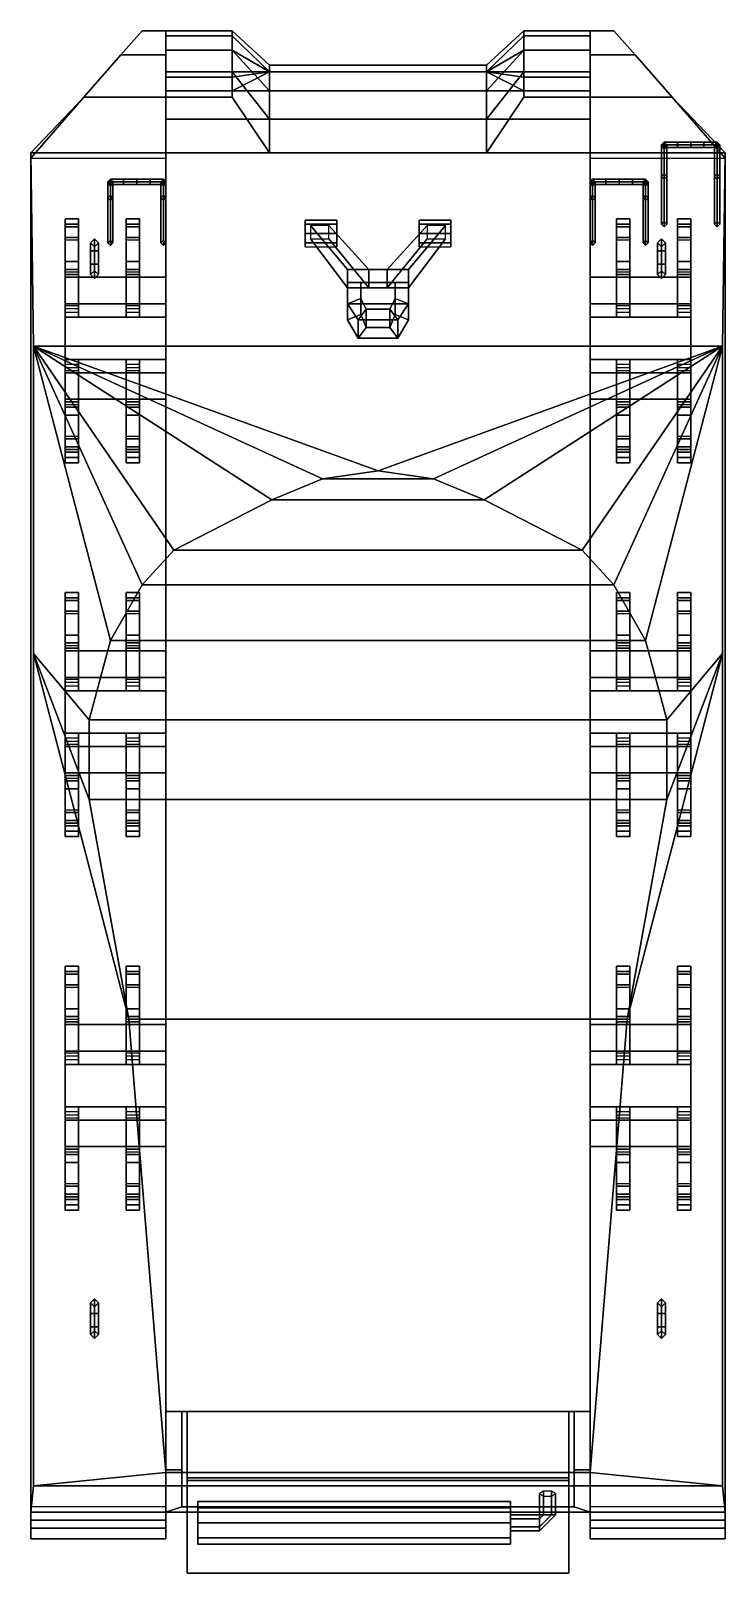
# Model space of a CAD drawing. Extents: x -1.31 to 1.31, y -3.08 to 2.74.
import ezdxf

# ---------------------------------------------------------------- set-up
doc = ezdxf.new("R2010")
doc.units = 0
doc.layers.get('0').update_dxf_attribs({"linetype": 'CONTINUOUS'})
doc.layers.add('BOGIE', color=5, linetype='CONTINUOUS')

msp = doc.modelspace()

# ---------------------------------------------------------------- linework, layer by layer
for points in [[(-0.89, 2.74, 1), (-0.97, 2.65, 1.06), (-0.97, 2.65, 1.09), (-0.89, 2.74, 1.03)], [(-0.8, 2.74, 1), (-0.8, 2.65, 1.06), (-0.97, 2.65, 1.06), (-0.89, 2.74, 1)], [(-0.89, 2.74, 1.03), (-0.97, 2.65, 1.09), (-0.8, 2.65, 1.09), (-0.8, 2.74, 1.03)], [(-0.8, 2.74, 1.03), (-0.8, 2.74, 1), (-0.89, 2.74, 1), (-0.89, 2.74, 1.03)], [(-0.55, 2.721, 0.7957), (-0.55, 2.74, 0.7), (-0.8, 2.74, 0.7), (-0.8, 2.721, 0.7957)], [(-0.55, 2.74, 0.7), (-0.55, 2.721, 0.6043), (-0.8, 2.721, 0.6043), (-0.8, 2.74, 0.7)], [(-0.8, 2.6668, 0.8768), (-0.8, 2.721, 0.7957), (-0.8, 2.74, 0.7), (-0.8, 2.721, 0.6043)], [(-0.8, 2.65, 1.09), (-0.8, 2.65, 1.06), (-0.8, 2.74, 1), (-0.8, 2.74, 1.03)], [(-0.8, 2.5657, 0.9349), (-0.8, 2.5133, 1.0133), (-0.8, 2.65, 1.06), (-0.8, 2.74, 1)], [(-0.8, 2.74, 1), (-0.8, 2.65, 1.06), (-0.8, 2.5133, 1.0133), (-0.8, 2.5657, 0.9349)], [(-0.41, 2.61, 0.78), (-0.41, 2.5849, 0.6537), (-0.55, 2.721, 0.6043), (-0.55, 2.74, 0.7)], [(-0.41, 2.5849, 0.9063), (-0.41, 2.61, 0.78), (-0.55, 2.74, 0.7), (-0.55, 2.721, 0.7957)], [(0.55, 2.74, 0.7), (0.55, 2.721, 0.6043), (0.41, 2.5849, 0.6537), (0.41, 2.61, 0.78)], [(0.55, 2.721, 0.7957), (0.55, 2.74, 0.7), (0.41, 2.61, 0.78), (0.41, 2.5849, 0.9063)], [(0.8, 2.74, 0.7), (0.8, 2.721, 0.6043), (0.55, 2.721, 0.6043), (0.55, 2.74, 0.7)], [(0.8, 2.721, 0.7957), (0.8, 2.74, 0.7), (0.55, 2.74, 0.7), (0.55, 2.721, 0.7957)], [(0.8, 2.721, 0.6043), (0.8, 2.74, 0.7), (0.8, 2.721, 0.7957), (0.8, 2.6668, 0.8768)], [(0.8, 2.74, 1.03), (0.8, 2.65, 1.09), (0.97, 2.65, 1.09), (0.89, 2.74, 1.03)], [(0.89, 2.74, 1.03), (0.89, 2.74, 1), (0.8, 2.74, 1), (0.8, 2.74, 1.03)], [(0.8, 2.74, 1), (0.8, 2.65, 1.06), (0.8, 2.65, 1.09), (0.8, 2.74, 1.03)], [(0.89, 2.74, 1), (0.97, 2.65, 1.06), (0.8, 2.65, 1.06), (0.8, 2.74, 1)], [(0.8, 2.74, 1), (0.8, 2.65, 1.06), (0.8, 2.5133, 1.0133), (0.8, 2.5657, 0.9349)], [(0.8, 2.5657, 0.9349), (0.8, 2.5133, 1.0133), (0.8, 2.65, 1.06), (0.8, 2.74, 1)], [(0.97, 2.65, 1.09), (0.97, 2.65, 1.06), (0.89, 2.74, 1), (0.89, 2.74, 1.03)], [(-0.55, 2.6668, 0.8768), (-0.55, 2.721, 0.7957), (-0.8, 2.721, 0.7957), (-0.8, 2.6668, 0.8768)], [(-0.55, 2.721, 0.6043), (-0.55, 2.6668, 0.5232), (-0.8, 2.6668, 0.5232), (-0.8, 2.721, 0.6043)], [(-0.8, 2.5857, 0.931), (-0.8, 2.6668, 0.8768), (-0.8, 2.721, 0.6043), (-0.8, 2.6668, 0.5232)], [(-0.41, 2.5849, 0.6537), (-0.41, 2.5133, 0.5467), (-0.55, 2.6668, 0.5232), (-0.55, 2.721, 0.6043)], [(-0.41, 2.5849, 0.9063), (-0.41, 2.5849, 0.9063), (-0.55, 2.721, 0.7957), (-0.55, 2.6668, 0.8768)], [(0.55, 2.721, 0.6043), (0.55, 2.6668, 0.5232), (0.41, 2.5133, 0.5467), (0.41, 2.5849, 0.6537)], [(0.55, 2.6668, 0.8768), (0.55, 2.721, 0.7957), (0.41, 2.5849, 0.9063)], [(0.8, 2.6668, 0.8768), (0.8, 2.721, 0.7957), (0.55, 2.721, 0.7957), (0.55, 2.6668, 0.8768)], [(0.8, 2.721, 0.6043), (0.8, 2.6668, 0.5232), (0.55, 2.6668, 0.5232), (0.55, 2.721, 0.6043)], [(0.8, 2.6668, 0.5232), (0.8, 2.721, 0.6043), (0.8, 2.6668, 0.8768), (0.8, 2.5857, 0.931)], [(-0.8, 2.49, 1.14), (-0.8, 2.65, 1.09), (-0.97, 2.65, 1.09), (-1.11, 2.49, 1.14)], [(-1.11, 2.49, 1.12), (-0.97, 2.65, 1.06), (-0.8, 2.65, 1.06), (-0.8, 2.49, 1.12)], [(-0.97, 2.65, 1.09), (-0.97, 2.65, 1.06), (-1.11, 2.49, 1.12), (-1.11, 2.49, 1.14)], [(-0.55, 2.5857, 0.931), (-0.55, 2.6668, 0.8768), (-0.8, 2.6668, 0.8768), (-0.8, 2.5857, 0.931)], [(-0.55, 2.6668, 0.5232), (-0.55, 2.5857, 0.469), (-0.8, 2.5857, 0.469), (-0.8, 2.6668, 0.5232)], [(-0.8, 2.5657, 0.9349), (-0.8, 2.5857, 0.931), (-0.8, 2.6668, 0.5232), (-0.8, 2.5857, 0.469)], [(-0.8, 2.49, 1.12), (-0.8, 2.65, 1.06), (-0.8, 2.65, 1.09), (-0.8, 2.49, 1.14)], [(-0.8, 2.65, 1.06), (-0.8, 2.49, 1.12), (-0.8, 2.4063, 1.0849), (-0.8, 2.5133, 1.0133)], [(-0.8, 2.5133, 1.0133), (-0.8, 2.4063, 1.0849), (-0.8, 2.49, 1.12), (-0.8, 2.65, 1.06)], [(-0.41, 2.5133, 0.5467), (-0.41, 2.4063, 0.4751), (-0.55, 2.5857, 0.469), (-0.55, 2.6668, 0.5232)], [(-0.41, 2.5849, 0.9063), (-0.41, 2.5849, 0.9063), (-0.55, 2.6668, 0.8768), (-0.55, 2.5857, 0.931)], [(0.55, 2.6668, 0.5232), (0.55, 2.5857, 0.469), (0.41, 2.4063, 0.4751), (0.41, 2.5133, 0.5467)], [(0.55, 2.5857, 0.931), (0.55, 2.6668, 0.8768), (0.41, 2.5849, 0.9063)], [(0.8, 2.6668, 0.5232), (0.8, 2.5857, 0.469), (0.55, 2.5857, 0.469), (0.55, 2.6668, 0.5232)], [(0.8, 2.5857, 0.931), (0.8, 2.6668, 0.8768), (0.55, 2.6668, 0.8768), (0.55, 2.5857, 0.931)], [(0.8, 2.5857, 0.469), (0.8, 2.6668, 0.5232), (0.8, 2.5857, 0.931), (0.8, 2.5657, 0.9349)], [(1.11, 2.49, 1.14), (0.97, 2.65, 1.09), (0.8, 2.65, 1.09), (0.8, 2.49, 1.14)], [(0.8, 2.65, 1.09), (0.8, 2.65, 1.06), (0.8, 2.49, 1.12), (0.8, 2.49, 1.14)], [(0.8, 2.49, 1.12), (0.8, 2.65, 1.06), (0.97, 2.65, 1.06), (1.11, 2.49, 1.12)], [(0.8, 2.5133, 1.0133), (0.8, 2.4063, 1.0849), (0.8, 2.49, 1.12), (0.8, 2.65, 1.06)], [(0.8, 2.65, 1.06), (0.8, 2.49, 1.12), (0.8, 2.4063, 1.0849), (0.8, 2.5133, 1.0133)], [(1.11, 2.49, 1.12), (0.97, 2.65, 1.06), (0.97, 2.65, 1.09), (1.11, 2.49, 1.14)], [(-0.55, 2.5657, 0.9349), (-0.55, 2.5857, 0.931), (-0.8, 2.5857, 0.931), (-0.8, 2.5657, 0.9349)], [(-0.55, 2.5857, 0.469), (-0.55, 2.49, 0.45), (-0.8, 2.49, 0.45), (-0.8, 2.5857, 0.469)], [(-0.8, 2.4063, 1.0849), (-0.8, 2.5133, 1.0133), (-0.8, 2.5857, 0.469), (-0.8, 2.49, 0.45)], [(-0.8, 2.5133, 1.0133), (-0.8, 2.5657, 0.9349), (-0.8, 2.5857, 0.469)], [(-0.55, 2.5133, 1.0133), (-0.55, 2.5657, 0.9349), (-0.8, 2.5657, 0.9349), (-0.8, 2.5133, 1.0133)], [(-0.41, 2.4063, 0.4751), (-0.41, 2.28, 0.45), (-0.55, 2.49, 0.45), (-0.55, 2.5857, 0.469)], [(-0.41, 2.5849, 0.9063), (-0.41, 2.5849, 0.9063), (-0.55, 2.5857, 0.931), (-0.55, 2.5657, 0.9349)], [(0.55, 2.5133, 1.0133), (0.41, 2.5849, 0.9063), (-0.41, 2.5849, 0.9063), (-0.55, 2.5133, 1.0133)], [(-0.41, 2.5849, 0.9063), (-0.41, 2.5849, 0.9063), (-0.55, 2.5657, 0.9349), (-0.55, 2.5133, 1.0133)], [(0.41, 2.5849, 0.9063), (0.41, 2.61, 0.78), (-0.41, 2.61, 0.78), (-0.41, 2.5849, 0.9063)], [(0.41, 2.61, 0.78), (0.41, 2.5849, 0.6537), (-0.41, 2.5849, 0.6537), (-0.41, 2.61, 0.78)], [(0.41, 2.5849, 0.6537), (0.41, 2.5133, 0.5467), (-0.41, 2.5133, 0.5467), (-0.41, 2.5849, 0.6537)], [(0.55, 2.5857, 0.469), (0.55, 2.49, 0.45), (0.41, 2.28, 0.45), (0.41, 2.4063, 0.4751)], [(0.55, 2.5657, 0.9349), (0.55, 2.5857, 0.931), (0.41, 2.5849, 0.9063)], [(0.55, 2.5133, 1.0133), (0.55, 2.5657, 0.9349), (0.41, 2.5849, 0.9063)], [(0.8, 2.5857, 0.469), (0.8, 2.49, 0.45), (0.55, 2.49, 0.45), (0.55, 2.5857, 0.469)], [(0.8, 2.5657, 0.9349), (0.8, 2.5857, 0.931), (0.55, 2.5857, 0.931), (0.55, 2.5657, 0.9349)], [(0.8, 2.5133, 1.0133), (0.8, 2.5657, 0.9349), (0.55, 2.5657, 0.9349), (0.55, 2.5133, 1.0133)], [(0.8, 2.49, 0.45), (0.8, 2.5857, 0.469), (0.8, 2.5133, 1.0133), (0.8, 2.4063, 1.0849)], [(0.8, 2.5857, 0.469), (0.8, 2.5857, 0.469), (0.8, 2.5657, 0.9349), (0.8, 2.5133, 1.0133)], [(0.8, 2.4063, 1.0849), (0.8, 2.5133, 1.0133), (-0.8, 2.5133, 1.0133), (-0.8, 2.4063, 1.0849)], [(0.41, 2.5133, 0.5467), (0.41, 2.4063, 0.4751), (-0.41, 2.4063, 0.4751), (-0.41, 2.5133, 0.5467)], [(-1.11, 2.49, 1.14), (-1.31, 2.26, 1.14), (-0.8, 2.26, 1.14), (-0.8, 2.49, 1.14)], [(-1.11, 2.49, 1.12), (-1.31, 2.28, 1.12), (-1.31, 2.26, 1.14), (-1.11, 2.49, 1.14)], [(-0.8, 2.49, 1.12), (-0.8, 2.28, 1.12), (-1.31, 2.28, 1.12), (-1.11, 2.49, 1.12)], [(-0.55, 2.49, 0.45), (-0.41, 2.28, 0.45), (-0.8, 2.28, 0.45), (-0.8, 2.49, 0.45)], [(-0.8, 2.28, 1.12), (-0.8, 2.4063, 1.0849), (-0.8, 2.49, 0.45), (-0.8, 2.28, 0.45)], [(-0.8, 2.26, 1.14), (-0.8, 2.28, 1.12), (-0.8, 2.49, 1.12), (-0.8, 2.49, 1.14)], [(-0.8, 2.4063, 1.0849), (-0.8, 2.28, 1.12), (-0.8, 2.28, 1.12), (-0.8, 2.49, 1.12)], [(-0.8, 2.49, 1.12), (-0.8, 2.28, 1.12), (-0.8, 2.28, 1.12), (-0.8, 2.4063, 1.0849)], [(0.8, 2.49, 0.45), (0.8, 2.28, 0.45), (0.41, 2.28, 0.45), (0.55, 2.49, 0.45)], [(0.8, 2.28, 0.45), (0.8, 2.49, 0.45), (0.8, 2.4063, 1.0849), (0.8, 2.28, 1.12)], [(0.8, 2.49, 1.12), (0.8, 2.28, 1.12), (0.8, 2.26, 1.14), (0.8, 2.49, 1.14)], [(0.8, 2.49, 1.14), (0.8, 2.26, 1.14), (1.31, 2.26, 1.14), (1.11, 2.49, 1.14)], [(1.11, 2.49, 1.12), (1.31, 2.28, 1.12), (0.8, 2.28, 1.12), (0.8, 2.49, 1.12)], [(0.8, 2.49, 1.12), (0.8, 2.28, 1.12), (0.8, 2.28, 1.12), (0.8, 2.4063, 1.0849)], [(0.8, 2.4063, 1.0849), (0.8, 2.28, 1.12), (0.8, 2.28, 1.12), (0.8, 2.49, 1.12)], [(1.31, 2.26, 1.14), (1.31, 2.28, 1.12), (1.11, 2.49, 1.12), (1.11, 2.49, 1.14)], [(0.8, 2.28, 1.12), (0.8, 2.4063, 1.0849), (-0.8, 2.4063, 1.0849), (-0.8, 2.28, 1.12)], [(0.41, 2.4063, 0.4751), (0.41, 2.28, 0.45), (-0.41, 2.28, 0.45), (-0.41, 2.4063, 0.4751)], [(-1.31, 2.28, 1.12), (-1.31, -2.85, 1.12), (-1.3, -2.75, 1.4), (-1.3, 1.55, 1.79)], [(1.31, 2.28, 1.12), (-1.31, 2.28, 1.12), (-1.3, 1.55, 1.79), (1.3, 1.55, 1.79)], [(-0.8, 2.28, 1.12), (-0.8, -2.85, 1.12), (-1.31, -2.85, 1.12), (-1.31, 2.28, 1.12)], [(-0.8, 2.28, 0.45), (-0.8, -2.47, 0.45), (-0.8, -2.47, 1.12), (-0.8, 2.28, 1.12)], [(0.8, 2.28, 0.45), (0.8, -2.47, 0.45), (-0.8, -2.47, 0.45), (-0.8, 2.28, 0.45)], [(0.8, -2.47, 1.12), (0.8, -2.47, 0.45), (0.8, 2.28, 0.45), (0.8, 2.28, 1.12)], [(1.31, 2.28, 1.12), (1.31, -2.85, 1.12), (0.8, -2.85, 1.12), (0.8, 2.28, 1.12)], [(1.08, 2.2, 1.19), (1.07, 2.19, 1.2), (1.07, 2.31, 1.37), (1.08, 2.32, 1.37)], [(1.08, 2.32, 1.37), (1.07, 2.31, 1.37), (1.13, 2.31, 1.43), (1.13, 2.32, 1.42)], [(1.07, 2.19, 1.2), (1.08, 2.18, 1.21), (1.08, 2.3, 1.37), (1.07, 2.31, 1.37)], [(1.07, 2.31, 1.37), (1.08, 2.3, 1.37), (1.13, 2.3, 1.42), (1.13, 2.31, 1.43)], [(1.08, 2.02, 1.35), (1.07, 2.01, 1.36), (1.07, 2.3065, 1.36), (1.08, 2.2925, 1.35)], [(1.07, 2.01, 1.36), (1.08, 2, 1.37), (1.08, 2.3, 1.37), (1.07, 2.3065, 1.36)], [(1.09, 2.19, 1.2), (1.08, 2.2, 1.19), (1.08, 2.32, 1.37), (1.09, 2.31, 1.37)], [(1.09, 2.31, 1.37), (1.08, 2.32, 1.37), (1.13, 2.32, 1.42), (1.13, 2.31, 1.41)], [(1.08, 2.18, 1.21), (1.09, 2.19, 1.2), (1.09, 2.31, 1.37), (1.08, 2.3, 1.37)], [(1.08, 2.3, 1.37), (1.09, 2.31, 1.37), (1.13, 2.31, 1.41), (1.13, 2.3, 1.42)], [(1.09, 2.01, 1.36), (1.08, 2.02, 1.35), (1.08, 2.2925, 1.35), (1.09, 2.3065, 1.36)], [(1.08, 2, 1.37), (1.09, 2.01, 1.36), (1.09, 2.3065, 1.36), (1.08, 2.3, 1.37)], [(1.13, 2.31, 1.41), (1.13, 2.32, 1.42), (1.18, 2.32, 1.44), (1.18, 2.31, 1.43)], [(1.13, 2.32, 1.42), (1.13, 2.31, 1.43), (1.18, 2.31, 1.45), (1.18, 2.32, 1.44)], [(1.13, 2.3, 1.42), (1.13, 2.31, 1.41), (1.18, 2.31, 1.43), (1.18, 2.3, 1.44)], [(1.13, 2.31, 1.43), (1.13, 2.3, 1.42), (1.18, 2.3, 1.44), (1.18, 2.31, 1.45)], [(1.23, 2.32, 1.42), (1.23, 2.31, 1.41), (1.18, 2.31, 1.43), (1.18, 2.32, 1.44)], [(1.23, 2.31, 1.43), (1.23, 2.32, 1.42), (1.18, 2.32, 1.44), (1.18, 2.31, 1.45)], [(1.23, 2.31, 1.41), (1.23, 2.3, 1.42), (1.18, 2.3, 1.44), (1.18, 2.31, 1.43)], [(1.23, 2.3, 1.42), (1.23, 2.31, 1.43), (1.18, 2.31, 1.45), (1.18, 2.3, 1.44)], [(1.28, 2.32, 1.37), (1.27, 2.31, 1.37), (1.23, 2.31, 1.41), (1.23, 2.32, 1.42)], [(1.29, 2.31, 1.37), (1.28, 2.32, 1.37), (1.23, 2.32, 1.42), (1.23, 2.31, 1.43)], [(1.27, 2.31, 1.37), (1.28, 2.3, 1.37), (1.23, 2.3, 1.42), (1.23, 2.31, 1.41)], [(1.28, 2.3, 1.37), (1.29, 2.31, 1.37), (1.23, 2.31, 1.43), (1.23, 2.3, 1.42)], [(1.28, 2.2, 1.19), (1.27, 2.19, 1.2), (1.27, 2.31, 1.37), (1.28, 2.32, 1.37)], [(1.27, 2.19, 1.2), (1.28, 2.18, 1.21), (1.28, 2.3, 1.37), (1.27, 2.31, 1.37)], [(1.27, 2.01, 1.36), (1.28, 2, 1.37), (1.28, 2.3, 1.37), (1.27, 2.3065, 1.36)], [(1.28, 2.02, 1.35), (1.27, 2.01, 1.36), (1.27, 2.3065, 1.36), (1.28, 2.2925, 1.35)], [(1.29, 2.19, 1.2), (1.28, 2.2, 1.19), (1.28, 2.32, 1.37), (1.29, 2.31, 1.37)], [(1.28, 2.18, 1.21), (1.29, 2.19, 1.2), (1.29, 2.31, 1.37), (1.28, 2.3, 1.37)], [(1.28, 2, 1.37), (1.29, 2.01, 1.36), (1.29, 2.3065, 1.36), (1.28, 2.3, 1.37)], [(1.29, 2.01, 1.36), (1.28, 2.02, 1.35), (1.28, 2.2925, 1.35), (1.29, 2.3065, 1.36)], [(1.3, -2.75, 1.4), (1.31, -2.85, 1.12), (1.31, 2.28, 1.12), (1.3, 1.55, 1.79)], [(-1.01, 2.12, 1.26), (-1.02, 2.11, 1.27), (-1.02, 2.17, 1.44), (-1.01, 2.18, 1.44)], [(-1.01, 2.18, 1.44), (-1.02, 2.17, 1.44), (-0.96, 2.17, 1.56), (-0.96, 2.18, 1.55)], [(-1.02, 2.11, 1.27), (-1.01, 2.1, 1.28), (-1.01, 2.16, 1.44), (-1.02, 2.17, 1.44)], [(-1.02, 2.17, 1.44), (-1.01, 2.16, 1.44), (-0.96, 2.16, 1.55), (-0.96, 2.17, 1.56)], [(-1.01, 1.95, 1.42), (-1.02, 1.94, 1.43), (-1.02, 2.1665, 1.43), (-1.01, 2.1525, 1.42)], [(-1.02, 1.94, 1.43), (-1.01, 1.93, 1.44), (-1.01, 2.16, 1.44), (-1.02, 2.1665, 1.43)], [(-1, 2.11, 1.27), (-1.01, 2.12, 1.26), (-1.01, 2.18, 1.44), (-1, 2.17, 1.44)], [(-1, 2.17, 1.44), (-1.01, 2.18, 1.44), (-0.96, 2.18, 1.55), (-0.96, 2.17, 1.54)], [(-1.01, 2.1, 1.28), (-1, 2.11, 1.27), (-1, 2.17, 1.44), (-1.01, 2.16, 1.44)], [(-1.01, 2.16, 1.44), (-1, 2.17, 1.44), (-0.96, 2.17, 1.54), (-0.96, 2.16, 1.55)], [(-1, 1.94, 1.43), (-1.01, 1.95, 1.42), (-1.01, 2.1525, 1.42), (-1, 2.1665, 1.43)], [(-1.01, 1.93, 1.44), (-1, 1.94, 1.43), (-1, 2.1665, 1.43), (-1.01, 2.16, 1.44)], [(-0.96, 2.17, 1.54), (-0.96, 2.18, 1.55), (-0.91, 2.18, 1.57), (-0.91, 2.17, 1.56)], [(-0.96, 2.18, 1.55), (-0.96, 2.17, 1.56), (-0.91, 2.17, 1.58), (-0.91, 2.18, 1.57)], [(-0.96, 2.16, 1.55), (-0.96, 2.17, 1.54), (-0.91, 2.17, 1.56), (-0.91, 2.16, 1.57)], [(-0.96, 2.17, 1.56), (-0.96, 2.16, 1.55), (-0.91, 2.16, 1.57), (-0.91, 2.17, 1.58)], [(-0.86, 2.18, 1.55), (-0.86, 2.17, 1.54), (-0.91, 2.17, 1.56), (-0.91, 2.18, 1.57)], [(-0.86, 2.17, 1.56), (-0.86, 2.18, 1.55), (-0.91, 2.18, 1.57), (-0.91, 2.17, 1.58)], [(-0.86, 2.17, 1.54), (-0.86, 2.16, 1.55), (-0.91, 2.16, 1.57), (-0.91, 2.17, 1.56)], [(-0.86, 2.16, 1.55), (-0.86, 2.17, 1.56), (-0.91, 2.17, 1.58), (-0.91, 2.16, 1.57)], [(-0.81, 2.18, 1.44), (-0.82, 2.17, 1.44), (-0.86, 2.17, 1.54), (-0.86, 2.18, 1.55)], [(-0.8, 2.17, 1.44), (-0.81, 2.18, 1.44), (-0.86, 2.18, 1.55), (-0.86, 2.17, 1.56)], [(-0.82, 2.17, 1.44), (-0.81, 2.16, 1.44), (-0.86, 2.16, 1.55), (-0.86, 2.17, 1.54)], [(-0.81, 2.16, 1.44), (-0.8, 2.17, 1.44), (-0.86, 2.17, 1.56), (-0.86, 2.16, 1.55)], [(-0.81, 2.12, 1.26), (-0.82, 2.11, 1.27), (-0.82, 2.17, 1.44), (-0.81, 2.18, 1.44)], [(-0.82, 2.11, 1.27), (-0.81, 2.1, 1.28), (-0.81, 2.16, 1.44), (-0.82, 2.17, 1.44)], [(-0.81, 1.95, 1.42), (-0.82, 1.94, 1.43), (-0.82, 2.1665, 1.43), (-0.81, 2.1525, 1.42)], [(-0.82, 1.94, 1.43), (-0.81, 1.93, 1.44), (-0.81, 2.16, 1.44), (-0.82, 2.1665, 1.43)], [(-0.8, 2.11, 1.27), (-0.81, 2.12, 1.26), (-0.81, 2.18, 1.44), (-0.8, 2.17, 1.44)], [(-0.81, 2.1, 1.28), (-0.8, 2.11, 1.27), (-0.8, 2.17, 1.44), (-0.81, 2.16, 1.44)], [(-0.8, 1.94, 1.43), (-0.81, 1.95, 1.42), (-0.81, 2.1525, 1.42), (-0.8, 2.1665, 1.43)], [(-0.81, 1.93, 1.44), (-0.8, 1.94, 1.43), (-0.8, 2.1665, 1.43), (-0.81, 2.16, 1.44)], [(0.81, 2.12, 1.26), (0.8, 2.11, 1.27), (0.8, 2.17, 1.44), (0.81, 2.18, 1.44)], [(0.81, 2.18, 1.44), (0.8, 2.17, 1.44), (0.86, 2.17, 1.56), (0.86, 2.18, 1.55)], [(0.8, 2.11, 1.27), (0.81, 2.1, 1.28), (0.81, 2.16, 1.44), (0.8, 2.17, 1.44)], [(0.8, 2.17, 1.44), (0.81, 2.16, 1.44), (0.86, 2.16, 1.55), (0.86, 2.17, 1.56)], [(0.8, 1.94, 1.43), (0.81, 1.93, 1.44), (0.81, 2.16, 1.44), (0.8, 2.1665, 1.43)], [(0.81, 1.95, 1.42), (0.8, 1.94, 1.43), (0.8, 2.1665, 1.43), (0.81, 2.1525, 1.42)], [(0.82, 2.11, 1.27), (0.81, 2.12, 1.26), (0.81, 2.18, 1.44), (0.82, 2.17, 1.44)], [(0.82, 2.17, 1.44), (0.81, 2.18, 1.44), (0.86, 2.18, 1.55), (0.86, 2.17, 1.54)], [(0.81, 2.1, 1.28), (0.82, 2.11, 1.27), (0.82, 2.17, 1.44), (0.81, 2.16, 1.44)], [(0.81, 2.16, 1.44), (0.82, 2.17, 1.44), (0.86, 2.17, 1.54), (0.86, 2.16, 1.55)], [(0.81, 1.93, 1.44), (0.82, 1.94, 1.43), (0.82, 2.1665, 1.43), (0.81, 2.16, 1.44)], [(0.82, 1.94, 1.43), (0.81, 1.95, 1.42), (0.81, 2.1525, 1.42), (0.82, 2.1665, 1.43)], [(0.86, 2.18, 1.55), (0.86, 2.17, 1.56), (0.91, 2.17, 1.58), (0.91, 2.18, 1.57)], [(0.86, 2.17, 1.54), (0.86, 2.18, 1.55), (0.91, 2.18, 1.57), (0.91, 2.17, 1.56)], [(0.86, 2.17, 1.56), (0.86, 2.16, 1.55), (0.91, 2.16, 1.57), (0.91, 2.17, 1.58)], [(0.86, 2.16, 1.55), (0.86, 2.17, 1.54), (0.91, 2.17, 1.56), (0.91, 2.16, 1.57)], [(0.96, 2.17, 1.56), (0.96, 2.18, 1.55), (0.91, 2.18, 1.57), (0.91, 2.17, 1.58)], [(0.96, 2.18, 1.55), (0.96, 2.17, 1.54), (0.91, 2.17, 1.56), (0.91, 2.18, 1.57)], [(0.96, 2.16, 1.55), (0.96, 2.17, 1.56), (0.91, 2.17, 1.58), (0.91, 2.16, 1.57)], [(0.96, 2.17, 1.54), (0.96, 2.16, 1.55), (0.91, 2.16, 1.57), (0.91, 2.17, 1.56)], [(1.02, 2.17, 1.44), (1.01, 2.18, 1.44), (0.96, 2.18, 1.55), (0.96, 2.17, 1.56)], [(1.01, 2.18, 1.44), (1, 2.17, 1.44), (0.96, 2.17, 1.54), (0.96, 2.18, 1.55)], [(1.01, 2.16, 1.44), (1.02, 2.17, 1.44), (0.96, 2.17, 1.56), (0.96, 2.16, 1.55)], [(1, 2.17, 1.44), (1.01, 2.16, 1.44), (0.96, 2.16, 1.55), (0.96, 2.17, 1.54)], [(1.01, 2.12, 1.26), (1, 2.11, 1.27), (1, 2.17, 1.44), (1.01, 2.18, 1.44)], [(1, 2.11, 1.27), (1.01, 2.1, 1.28), (1.01, 2.16, 1.44), (1, 2.17, 1.44)], [(1.01, 1.95, 1.42), (1, 1.94, 1.43), (1, 2.1665, 1.43), (1.01, 2.1525, 1.42)], [(1, 1.94, 1.43), (1.01, 1.93, 1.44), (1.01, 2.16, 1.44), (1, 2.1665, 1.43)], [(1.02, 2.11, 1.27), (1.01, 2.12, 1.26), (1.01, 2.18, 1.44), (1.02, 2.17, 1.44)], [(1.01, 2.1, 1.28), (1.02, 2.11, 1.27), (1.02, 2.17, 1.44), (1.01, 2.16, 1.44)], [(1.02, 1.94, 1.43), (1.01, 1.95, 1.42), (1.01, 2.1525, 1.42), (1.02, 2.1665, 1.43)], [(1.01, 1.93, 1.44), (1.02, 1.94, 1.43), (1.02, 2.1665, 1.43), (1.01, 2.16, 1.44)], [(-0.275, 2.0104, 1.3646), (-0.275, 1.925, 1.4), (-0.275, 1.9396, 1.4354), (-0.275, 2.025, 1.4)], [(-0.275, 2.0104, 1.3646), (-0.275, 2.025, 1.4), (-0.155, 2.025, 1.4), (-0.155, 2.0104, 1.3646)], [(-0.275, 2.025, 1.4), (-0.275, 1.9396, 1.4354), (-0.275, 1.975, 1.45), (-0.275, 2.0104, 1.4354)], [(-0.275, 2.025, 1.4), (-0.275, 2.0104, 1.4354), (-0.155, 2.0104, 1.4354), (-0.155, 2.025, 1.4)], [(-0.275, 2.0104, 1.4354), (-0.275, 1.975, 1.45), (-0.155, 1.975, 1.45), (-0.155, 2.0104, 1.4354)], [(-0.035, 1.84, 1.61), (-0.185, 2.005, 1.44), (-0.255, 2.005, 1.44), (-0.115, 1.84, 1.61)], [(-0.115, 1.84, 1.61), (-0.255, 2.005, 1.44), (-0.255, 1.955, 1.44), (-0.115, 1.77, 1.61)], [(-0.035, 1.77, 1.61), (-0.185, 1.955, 1.44), (-0.185, 2.005, 1.44), (-0.035, 1.84, 1.61)], [(-0.155, 2.025, 1.4), (-0.155, 1.9396, 1.4354), (-0.155, 1.925, 1.4), (-0.155, 2.0104, 1.3646)], [(-0.155, 2.0104, 1.4354), (-0.155, 1.975, 1.45), (-0.155, 1.9396, 1.4354), (-0.155, 2.025, 1.4)], [(0.035, 1.84, 1.61), (0.185, 2.005, 1.44), (0.185, 1.955, 1.44), (0.035, 1.77, 1.61)], [(0.255, 2.005, 1.44), (0.185, 2.005, 1.44), (0.035, 1.84, 1.61), (0.115, 1.84, 1.61)], [(0.115, 1.77, 1.61), (0.255, 1.955, 1.44), (0.255, 2.005, 1.44), (0.115, 1.84, 1.61)], [(0.155, 2.025, 1.4), (0.155, 2.0104, 1.4354), (0.275, 2.0104, 1.4354), (0.275, 2.025, 1.4)], [(0.155, 2.0104, 1.3646), (0.155, 2.025, 1.4), (0.275, 2.025, 1.4), (0.275, 2.0104, 1.3646)], [(0.155, 2.025, 1.4), (0.155, 1.9396, 1.4354), (0.155, 1.975, 1.45), (0.155, 2.0104, 1.4354)], [(0.155, 2.0104, 1.3646), (0.155, 1.925, 1.4), (0.155, 1.9396, 1.4354), (0.155, 2.025, 1.4)], [(0.155, 2.0104, 1.4354), (0.155, 1.975, 1.45), (0.275, 1.975, 1.45), (0.275, 2.0104, 1.4354)], [(0.275, 2.0104, 1.4354), (0.275, 1.975, 1.45), (0.275, 1.9396, 1.4354), (0.275, 2.025, 1.4)], [(0.275, 2.025, 1.4), (0.275, 1.9396, 1.4354), (0.275, 1.925, 1.4), (0.275, 2.0104, 1.3646)], [(-1.085, 1.91, 1.62), (-1.07, 1.91, 1.635), (-1.07, 1.955, 1.58), (-1.085, 1.94, 1.58)], [(-1.07, 1.955, 1.41), (-1.085, 1.94, 1.43), (-1.085, 1.94, 1.58), (-1.07, 1.955, 1.58)], [(-1.07, 1.91, 1.605), (-1.085, 1.91, 1.62), (-1.085, 1.94, 1.58), (-1.07, 1.925, 1.58)], [(-1.085, 1.94, 1.43), (-1.07, 1.925, 1.44), (-1.07, 1.925, 1.58), (-1.085, 1.94, 1.58)], [(-1.07, 1.91, 1.635), (-1.055, 1.91, 1.62), (-1.055, 1.94, 1.58), (-1.07, 1.955, 1.58)], [(-1.055, 1.94, 1.43), (-1.07, 1.955, 1.41), (-1.07, 1.955, 1.58), (-1.055, 1.94, 1.58)], [(-1.055, 1.91, 1.62), (-1.07, 1.91, 1.605), (-1.07, 1.925, 1.58), (-1.055, 1.94, 1.58)], [(-1.07, 1.925, 1.44), (-1.055, 1.94, 1.43), (-1.055, 1.94, 1.58), (-1.07, 1.925, 1.58)], [(-0.275, 1.975, 1.45), (-0.275, 1.9396, 1.4354), (-0.155, 1.9396, 1.4354), (-0.155, 1.975, 1.45)], [(-0.275, 1.9396, 1.4354), (-0.275, 1.925, 1.4), (-0.155, 1.925, 1.4), (-0.155, 1.9396, 1.4354)], [(-0.255, 1.955, 1.44), (-0.185, 1.955, 1.44), (-0.035, 1.77, 1.61), (-0.115, 1.77, 1.61)], [(0.035, 1.77, 1.61), (0.185, 1.955, 1.44), (0.255, 1.955, 1.44), (0.115, 1.77, 1.61)], [(0.155, 1.975, 1.45), (0.155, 1.9396, 1.4354), (0.275, 1.9396, 1.4354), (0.275, 1.975, 1.45)], [(0.155, 1.9396, 1.4354), (0.155, 1.925, 1.4), (0.275, 1.925, 1.4), (0.275, 1.9396, 1.4354)], [(1.055, 1.91, 1.62), (1.07, 1.91, 1.635), (1.07, 1.955, 1.58), (1.055, 1.94, 1.58)], [(1.07, 1.955, 1.41), (1.055, 1.94, 1.43), (1.055, 1.94, 1.58), (1.07, 1.955, 1.58)], [(1.07, 1.91, 1.605), (1.055, 1.91, 1.62), (1.055, 1.94, 1.58), (1.07, 1.925, 1.58)], [(1.055, 1.94, 1.43), (1.07, 1.925, 1.44), (1.07, 1.925, 1.58), (1.055, 1.94, 1.58)], [(1.07, 1.91, 1.635), (1.085, 1.91, 1.62), (1.085, 1.94, 1.58), (1.07, 1.955, 1.58)], [(1.085, 1.94, 1.43), (1.07, 1.955, 1.41), (1.07, 1.955, 1.58), (1.085, 1.94, 1.58)], [(1.085, 1.91, 1.62), (1.07, 1.91, 1.605), (1.07, 1.925, 1.58), (1.085, 1.94, 1.58)], [(1.07, 1.925, 1.44), (1.085, 1.94, 1.43), (1.085, 1.94, 1.58), (1.07, 1.925, 1.58)], [(-1.07, 1.86, 1.605), (-1.085, 1.86, 1.62), (-1.085, 1.91, 1.62), (-1.07, 1.91, 1.605)], [(-1.085, 1.86, 1.62), (-1.07, 1.86, 1.635), (-1.07, 1.91, 1.635), (-1.085, 1.91, 1.62)], [(-1.055, 1.86, 1.62), (-1.07, 1.86, 1.605), (-1.07, 1.91, 1.605), (-1.055, 1.91, 1.62)], [(-1.07, 1.86, 1.635), (-1.055, 1.86, 1.62), (-1.055, 1.91, 1.62), (-1.07, 1.91, 1.635)], [(1.055, 1.86, 1.62), (1.07, 1.86, 1.635), (1.07, 1.91, 1.635), (1.055, 1.91, 1.62)], [(1.07, 1.86, 1.605), (1.055, 1.86, 1.62), (1.055, 1.91, 1.62), (1.07, 1.91, 1.605)], [(1.07, 1.86, 1.635), (1.085, 1.86, 1.62), (1.085, 1.91, 1.62), (1.07, 1.91, 1.635)], [(1.085, 1.86, 1.62), (1.07, 1.86, 1.605), (1.07, 1.91, 1.605), (1.085, 1.91, 1.62)], [(-1.085, 1.86, 1.62), (-1.07, 1.86, 1.605), (-1.07, 1.835, 1.58), (-1.085, 1.82, 1.58)], [(-1.07, 1.86, 1.635), (-1.085, 1.86, 1.62), (-1.085, 1.82, 1.58), (-1.07, 1.805, 1.58)], [(-1.07, 1.835, 1.52), (-1.085, 1.82, 1.54), (-1.085, 1.82, 1.58), (-1.07, 1.835, 1.58)], [(-1.085, 1.82, 1.54), (-1.07, 1.805, 1.55), (-1.07, 1.805, 1.58), (-1.085, 1.82, 1.58)], [(-1.07, 1.86, 1.605), (-1.055, 1.86, 1.62), (-1.055, 1.82, 1.58), (-1.07, 1.835, 1.58)], [(-1.055, 1.86, 1.62), (-1.07, 1.86, 1.635), (-1.07, 1.805, 1.58), (-1.055, 1.82, 1.58)], [(-1.055, 1.82, 1.54), (-1.07, 1.835, 1.52), (-1.07, 1.835, 1.58), (-1.055, 1.82, 1.58)], [(-1.07, 1.805, 1.55), (-1.055, 1.82, 1.54), (-1.055, 1.82, 1.58), (-1.07, 1.805, 1.58)], [(0.115, 1.79, 1.66), (0.115, 1.84, 1.61), (-0.115, 1.84, 1.61), (-0.115, 1.79, 1.66)], [(-0.115, 1.79, 1.66), (-0.115, 1.84, 1.61), (-0.115, 1.77, 1.61), (-0.115, 1.71, 1.66)], [(-0.035, 1.84, 1.61), (0.035, 1.84, 1.61), (0.035, 1.77, 1.61), (-0.035, 1.77, 1.61)], [(0.115, 1.71, 1.66), (0.115, 1.77, 1.61), (0.115, 1.84, 1.61), (0.115, 1.79, 1.66)], [(1.07, 1.86, 1.635), (1.055, 1.86, 1.62), (1.055, 1.82, 1.58), (1.07, 1.805, 1.58)], [(1.055, 1.86, 1.62), (1.07, 1.86, 1.605), (1.07, 1.835, 1.58), (1.055, 1.82, 1.58)], [(1.07, 1.835, 1.52), (1.055, 1.82, 1.54), (1.055, 1.82, 1.58), (1.07, 1.835, 1.58)], [(1.055, 1.82, 1.54), (1.07, 1.805, 1.55), (1.07, 1.805, 1.58), (1.055, 1.82, 1.58)], [(1.085, 1.86, 1.62), (1.07, 1.86, 1.635), (1.07, 1.805, 1.58), (1.085, 1.82, 1.58)], [(1.07, 1.86, 1.605), (1.085, 1.86, 1.62), (1.085, 1.82, 1.58), (1.07, 1.835, 1.58)], [(1.085, 1.82, 1.54), (1.07, 1.835, 1.52), (1.07, 1.835, 1.58), (1.085, 1.82, 1.58)], [(1.07, 1.805, 1.55), (1.085, 1.82, 1.54), (1.085, 1.82, 1.58), (1.07, 1.805, 1.58)], [(-0.065, 1.73, 1.71), (-0.065, 1.79, 1.66), (-0.115, 1.79, 1.66), (-0.115, 1.71, 1.72)], [(-0.115, 1.71, 1.72), (-0.115, 1.79, 1.66), (-0.115, 1.71, 1.66), (-0.115, 1.65, 1.72)], [(-0.115, 1.77, 1.61), (0.115, 1.77, 1.61), (0.115, 1.71, 1.66), (-0.115, 1.71, 1.66)], [(-0.065, 1.67, 1.71), (-0.065, 1.71, 1.66), (-0.065, 1.79, 1.66), (-0.065, 1.73, 1.71)], [(-0.065, 1.71, 1.66), (0.065, 1.71, 1.66), (0.065, 1.79, 1.66), (-0.065, 1.79, 1.66)], [(0.115, 1.71, 1.72), (0.115, 1.79, 1.66), (0.065, 1.79, 1.66), (0.065, 1.73, 1.71)], [(0.065, 1.73, 1.71), (0.065, 1.79, 1.66), (0.065, 1.71, 1.66), (0.065, 1.67, 1.71)], [(0.115, 1.65, 1.72), (0.115, 1.71, 1.66), (0.115, 1.79, 1.66), (0.115, 1.71, 1.72)], [(-0.045, 1.69, 1.74), (-0.065, 1.73, 1.71), (-0.115, 1.71, 1.72), (-0.075, 1.65, 1.78)], [(-0.115, 1.71, 1.66), (-0.065, 1.71, 1.66), (-0.065, 1.67, 1.71), (-0.115, 1.65, 1.72)], [(-0.075, 1.65, 1.78), (-0.115, 1.71, 1.72), (-0.115, 1.65, 1.72), (-0.075, 1.58, 1.78)], [(0.075, 1.65, 1.78), (0.045, 1.69, 1.74), (-0.045, 1.69, 1.74), (-0.075, 1.65, 1.78)], [(-0.045, 1.62, 1.74), (-0.065, 1.67, 1.71), (-0.065, 1.73, 1.71), (-0.045, 1.69, 1.74)], [(-0.045, 1.69, 1.74), (0.045, 1.69, 1.74), (0.045, 1.62, 1.74), (-0.045, 1.62, 1.74)], [(0.115, 1.71, 1.72), (0.065, 1.73, 1.71), (0.045, 1.69, 1.74), (0.075, 1.65, 1.78)], [(0.045, 1.69, 1.74), (0.065, 1.73, 1.71), (0.065, 1.67, 1.71), (0.045, 1.62, 1.74)], [(0.065, 1.71, 1.66), (0.115, 1.71, 1.66), (0.115, 1.65, 1.72), (0.065, 1.67, 1.71)], [(0.075, 1.58, 1.78), (0.115, 1.65, 1.72), (0.115, 1.71, 1.72), (0.075, 1.65, 1.78)], [(-0.115, 1.65, 1.72), (-0.065, 1.67, 1.71), (-0.045, 1.62, 1.74), (-0.075, 1.58, 1.78)], [(-0.075, 1.58, 1.78), (0.075, 1.58, 1.78), (0.075, 1.65, 1.78), (-0.075, 1.65, 1.78)], [(0.045, 1.62, 1.74), (0.065, 1.67, 1.71), (0.115, 1.65, 1.72), (0.075, 1.58, 1.78)], [(-0.045, 1.62, 1.74), (0.045, 1.62, 1.74), (0.075, 1.58, 1.78), (-0.075, 1.58, 1.78)], [(-1.3, 1.55, 1.79), (-1.3, -2.75, 1.4), (-1.3, -2.75, 1.4), (-1.3, 0.39, 1.79)], [(0, 1.08, 1.79), (0, 1.08, 1.79), (1.3, 1.55, 1.79), (-1.3, 1.55, 1.79)], [(-1.3, 1.55, 1.79), (-1.3, 0.39, 1.79), (-1.09, 0.14, 1.79), (-1.01, 0.44, 1.79)], [(-1.3, 1.55, 1.79), (-1.3, 1.55, 1.79), (-1.01, 0.44, 1.79), (-0.89, 0.65, 1.79)], [(-1.3, 1.55, 1.79), (-1.3, 1.55, 1.79), (-0.89, 0.65, 1.79), (-0.77, 0.78, 1.79)], [(-1.3, 1.55, 1.79), (-1.3, 1.55, 1.79), (-0.77, 0.78, 1.79), (-0.4, 0.97, 1.79)], [(-1.3, 1.55, 1.79), (-1.3, 1.55, 1.79), (-0.4, 0.97, 1.79), (-0.21, 1.05, 1.79)], [(-1.3, 1.55, 1.79), (-1.3, 1.55, 1.79), (-0.21, 1.05, 1.79), (0, 1.08, 1.79)], [(0, 1.08, 1.79), (0.21, 1.05, 1.79), (1.3, 1.55, 1.79)], [(0.21, 1.05, 1.79), (0.4, 0.97, 1.79), (1.3, 1.55, 1.79)], [(0.4, 0.97, 1.79), (0.77, 0.78, 1.79), (1.3, 1.55, 1.79)], [(0.77, 0.78, 1.79), (0.89, 0.65, 1.79), (1.3, 1.55, 1.79)], [(0.89, 0.65, 1.79), (1.01, 0.44, 1.79), (1.3, 1.55, 1.79)], [(1.01, 0.44, 1.79), (1.09, 0.14, 1.79), (1.3, 0.39, 1.79), (1.3, 1.55, 1.79)], [(1.3, -2.75, 1.4), (1.3, -2.75, 1.4), (1.3, 1.55, 1.79), (1.3, 0.39, 1.79)], [(-0.21, 1.05, 1.79), (-0.4, 0.97, 1.79), (-0.4, 0.97, 1.86), (-0.21, 1.05, 1.86)], [(-0.21, 1.05, 1.86), (-0.4, 0.97, 1.86), (0.4, 0.97, 1.86), (0.21, 1.05, 1.86)], [(0, 1.08, 1.79), (-0.21, 1.05, 1.79), (-0.21, 1.05, 1.86), (0, 1.08, 1.86)], [(0, 1.08, 1.86), (-0.21, 1.05, 1.86), (0.21, 1.05, 1.86), (0, 1.08, 1.86)], [(0, 1.08, 1.86), (0.21, 1.05, 1.86), (0.21, 1.05, 1.79), (0, 1.08, 1.79)], [(0.21, 1.05, 1.86), (0.4, 0.97, 1.86), (0.4, 0.97, 1.79), (0.21, 1.05, 1.79)], [(-0.4, 0.97, 1.79), (-0.77, 0.78, 1.79), (-0.77, 0.78, 1.86), (-0.4, 0.97, 1.86)], [(-0.4, 0.97, 1.86), (-0.77, 0.78, 1.86), (0.77, 0.78, 1.86), (0.4, 0.97, 1.86)], [(0.4, 0.97, 1.86), (0.77, 0.78, 1.86), (0.77, 0.78, 1.79), (0.4, 0.97, 1.79)], [(-0.77, 0.78, 1.79), (-0.89, 0.65, 1.79), (-0.89, 0.65, 1.86), (-0.77, 0.78, 1.86)], [(-0.77, 0.78, 1.86), (-0.89, 0.65, 1.86), (0.89, 0.65, 1.86), (0.77, 0.78, 1.86)], [(0.77, 0.78, 1.86), (0.89, 0.65, 1.86), (0.89, 0.65, 1.79), (0.77, 0.78, 1.79)], [(-0.89, 0.65, 1.79), (-1.01, 0.44, 1.79), (-1.01, 0.44, 1.86), (-0.89, 0.65, 1.86)], [(-0.89, 0.65, 1.86), (-1.01, 0.44, 1.86), (1.01, 0.44, 1.86), (0.89, 0.65, 1.86)], [(0.89, 0.65, 1.86), (1.01, 0.44, 1.86), (1.01, 0.44, 1.79), (0.89, 0.65, 1.79)], [(-1.01, 0.44, 1.79), (-1.09, 0.14, 1.79), (-1.09, 0.14, 1.86), (-1.01, 0.44, 1.86)], [(-1.01, 0.44, 1.86), (-1.09, 0.14, 1.86), (1.09, 0.14, 1.86), (1.01, 0.44, 1.86)], [(1.01, 0.44, 1.86), (1.09, 0.14, 1.86), (1.09, 0.14, 1.79), (1.01, 0.44, 1.79)], [(-1.3, 0.39, 1.79), (-1.3, -2.75, 1.4), (-0.8, -2.7, 1.56), (-0.94, -0.99, 1.74)], [(-1.3, 0.39, 1.79), (-1.3, 0.39, 1.79), (-0.94, -0.99, 1.74), (-1.09, -0.16, 1.79)], [(-1.3, 0.39, 1.79), (-1.3, 0.39, 1.79), (-1.09, -0.16, 1.79), (-1.09, 0.14, 1.79)], [(0.94, -0.99, 1.74), (0.8, -2.7, 1.56), (1.3, -2.75, 1.4), (1.3, 0.39, 1.79)], [(1.09, -0.16, 1.79), (0.94, -0.99, 1.74), (1.3, 0.39, 1.79)], [(1.09, 0.14, 1.79), (1.09, -0.16, 1.79), (1.3, 0.39, 1.79)], [(-1.09, 0.14, 1.79), (-1.09, -0.16, 1.79), (-1.09, -0.16, 1.86), (-1.09, 0.14, 1.86)], [(-1.09, 0.14, 1.86), (-1.09, -0.16, 1.86), (1.09, -0.16, 1.86), (1.09, 0.14, 1.86)], [(1.09, 0.14, 1.86), (1.09, -0.16, 1.86), (1.09, -0.16, 1.79), (1.09, 0.14, 1.79)], [(-1.09, -0.16, 1.79), (-0.94, -0.99, 1.74), (-0.94, -0.99, 1.86), (-1.09, -0.16, 1.86)], [(-1.09, -0.16, 1.86), (-0.94, -0.99, 1.86), (0.94, -0.99, 1.86), (1.09, -0.16, 1.86)], [(1.09, -0.16, 1.86), (0.94, -0.99, 1.86), (0.94, -0.99, 1.74), (1.09, -0.16, 1.79)], [(-0.94, -0.99, 1.86), (-0.8, -0.99, 1.79), (0.8, -0.99, 1.79), (0.94, -0.99, 1.86)], [(-0.94, -0.99, 1.74), (-0.8, -2.7, 1.56), (-0.8, -2.7, 1.56), (-0.8, -0.99, 1.79)], [(-0.94, -0.99, 1.74), (-0.8, -0.99, 1.79), (-0.8, -0.99, 1.79), (-0.94, -0.99, 1.86)], [(-0.8, -0.99, 1.79), (-0.8, -2.7, 1.56), (0.8, -2.7, 1.56), (0.8, -0.99, 1.79)], [(0.8, -0.99, 1.79), (0.8, -2.7, 1.56), (0.8, -2.7, 1.56), (0.94, -0.99, 1.74)], [(0.94, -0.99, 1.86), (0.8, -0.99, 1.79), (0.8, -0.99, 1.79), (0.94, -0.99, 1.74)], [(-1.07, -2.045, 1.54), (-1.085, -2.06, 1.54), (-1.085, -2.06, 1.63), (-1.07, -2.045, 1.63)], [(-1.085, -2.1, 1.67), (-1.07, -2.1, 1.685), (-1.07, -2.045, 1.63), (-1.085, -2.06, 1.63)], [(-1.085, -2.06, 1.54), (-1.07, -2.075, 1.54), (-1.07, -2.075, 1.63), (-1.085, -2.06, 1.63)], [(-1.07, -2.1, 1.655), (-1.085, -2.1, 1.67), (-1.085, -2.06, 1.63), (-1.07, -2.075, 1.63)], [(-1.055, -2.06, 1.54), (-1.07, -2.045, 1.54), (-1.07, -2.045, 1.63), (-1.055, -2.06, 1.63)], [(-1.07, -2.1, 1.685), (-1.055, -2.1, 1.67), (-1.055, -2.06, 1.63), (-1.07, -2.045, 1.63)], [(-1.07, -2.075, 1.54), (-1.055, -2.06, 1.54), (-1.055, -2.06, 1.63), (-1.07, -2.075, 1.63)], [(-1.055, -2.1, 1.67), (-1.07, -2.1, 1.655), (-1.07, -2.075, 1.63), (-1.055, -2.06, 1.63)], [(1.055, -2.1, 1.67), (1.07, -2.1, 1.685), (1.07, -2.045, 1.63), (1.055, -2.06, 1.63)], [(1.07, -2.045, 1.54), (1.055, -2.06, 1.54), (1.055, -2.06, 1.63), (1.07, -2.045, 1.63)], [(1.07, -2.1, 1.655), (1.055, -2.1, 1.67), (1.055, -2.06, 1.63), (1.07, -2.075, 1.63)], [(1.055, -2.06, 1.54), (1.07, -2.075, 1.54), (1.07, -2.075, 1.63), (1.055, -2.06, 1.63)], [(1.07, -2.1, 1.685), (1.085, -2.1, 1.67), (1.085, -2.06, 1.63), (1.07, -2.045, 1.63)], [(1.085, -2.06, 1.54), (1.07, -2.045, 1.54), (1.07, -2.045, 1.63), (1.085, -2.06, 1.63)], [(1.085, -2.1, 1.67), (1.07, -2.1, 1.655), (1.07, -2.075, 1.63), (1.085, -2.06, 1.63)], [(1.07, -2.075, 1.54), (1.085, -2.06, 1.54), (1.085, -2.06, 1.63), (1.07, -2.075, 1.63)], [(-1.085, -2.1, 1.67), (-1.07, -2.1, 1.655), (-1.07, -2.15, 1.655), (-1.085, -2.15, 1.67)], [(-1.07, -2.1, 1.685), (-1.085, -2.1, 1.67), (-1.085, -2.15, 1.67), (-1.07, -2.15, 1.685)], [(-1.085, -2.15, 1.67), (-1.07, -2.15, 1.655), (-1.07, -2.165, 1.63), (-1.085, -2.18, 1.63)], [(-1.07, -2.15, 1.685), (-1.085, -2.15, 1.67), (-1.085, -2.18, 1.63), (-1.07, -2.195, 1.63)], [(-1.07, -2.1, 1.655), (-1.055, -2.1, 1.67), (-1.055, -2.15, 1.67), (-1.07, -2.15, 1.655)], [(-1.055, -2.1, 1.67), (-1.07, -2.1, 1.685), (-1.07, -2.15, 1.685), (-1.055, -2.15, 1.67)], [(-1.07, -2.15, 1.655), (-1.055, -2.15, 1.67), (-1.055, -2.18, 1.63), (-1.07, -2.165, 1.63)], [(-1.055, -2.15, 1.67), (-1.07, -2.15, 1.685), (-1.07, -2.195, 1.63), (-1.055, -2.18, 1.63)], [(1.055, -2.1, 1.67), (1.07, -2.1, 1.655), (1.07, -2.15, 1.655), (1.055, -2.15, 1.67)], [(1.07, -2.1, 1.685), (1.055, -2.1, 1.67), (1.055, -2.15, 1.67), (1.07, -2.15, 1.685)], [(1.055, -2.15, 1.67), (1.07, -2.15, 1.655), (1.07, -2.165, 1.63), (1.055, -2.18, 1.63)], [(1.07, -2.15, 1.685), (1.055, -2.15, 1.67), (1.055, -2.18, 1.63), (1.07, -2.195, 1.63)], [(1.07, -2.1, 1.655), (1.085, -2.1, 1.67), (1.085, -2.15, 1.67), (1.07, -2.15, 1.655)], [(1.085, -2.1, 1.67), (1.07, -2.1, 1.685), (1.07, -2.15, 1.685), (1.085, -2.15, 1.67)], [(1.07, -2.15, 1.655), (1.085, -2.15, 1.67), (1.085, -2.18, 1.63), (1.07, -2.165, 1.63)], [(1.085, -2.15, 1.67), (1.07, -2.15, 1.685), (1.07, -2.195, 1.63), (1.085, -2.18, 1.63)], [(-1.07, -2.165, 1.53), (-1.085, -2.18, 1.53), (-1.085, -2.18, 1.63), (-1.07, -2.165, 1.63)], [(-1.085, -2.18, 1.53), (-1.07, -2.195, 1.53), (-1.07, -2.195, 1.63), (-1.085, -2.18, 1.63)], [(-1.055, -2.18, 1.53), (-1.07, -2.165, 1.53), (-1.07, -2.165, 1.63), (-1.055, -2.18, 1.63)], [(-1.07, -2.195, 1.53), (-1.055, -2.18, 1.53), (-1.055, -2.18, 1.63), (-1.07, -2.195, 1.63)], [(1.07, -2.165, 1.53), (1.055, -2.18, 1.53), (1.055, -2.18, 1.63), (1.07, -2.165, 1.63)], [(1.055, -2.18, 1.53), (1.07, -2.195, 1.53), (1.07, -2.195, 1.63), (1.055, -2.18, 1.63)], [(1.085, -2.18, 1.53), (1.07, -2.165, 1.53), (1.07, -2.165, 1.63), (1.085, -2.18, 1.63)], [(1.07, -2.195, 1.53), (1.085, -2.18, 1.53), (1.085, -2.18, 1.63), (1.07, -2.195, 1.63)], [(-0.74, -2.47, 0.68), (-0.8, -2.47, 0.45), (0.8, -2.47, 0.45), (0.74, -2.47, 0.68)], [(-0.8, -2.69, 0.97), (-0.8, -2.85, 0.97), (-0.8, -2.85, 1.12), (-0.8, -2.47, 1.12)], [(-0.8, -2.47, 0.84), (-0.8, -2.69, 0.97), (-0.8, -2.47, 1.12)], [(-0.8, -2.47, 0.84), (-0.8, -2.47, 0.45), (-0.74, -2.47, 0.68), (-0.74, -2.47, 0.84)], [(-0.8, -2.69, 0.97), (-0.8, -2.47, 0.84), (-0.74, -2.47, 0.84), (-0.74, -2.69, 0.97)], [(-0.74, -2.47, 0.68), (-0.74, -2.83, 0.68), (-0.74, -2.83, 0.97), (-0.74, -2.69, 0.97)], [(0.74, -2.47, 0.68), (0.74, -2.83, 0.68), (-0.74, -2.83, 0.68), (-0.74, -2.47, 0.68)], [(-0.74, -2.47, 0.84), (-0.74, -2.47, 0.68), (-0.74, -2.69, 0.97), (-0.74, -2.47, 0.84)], [(-0.72, -2.7, 1.56), (-0.72, -2.72, 1.56), (-0.72, -2.73, 1.59), (-0.72, -2.47, 1.59)], [(-0.72, -2.47, 1.59), (-0.72, -2.73, 1.59), (0.72, -2.73, 1.59), (0.72, -2.47, 1.59)], [(0.72, -2.73, 1.59), (0.72, -2.72, 1.56), (0.72, -2.7, 1.56), (0.72, -2.47, 1.59)], [(0.74, -2.69, 0.97), (0.74, -2.47, 0.84), (0.8, -2.47, 0.84), (0.8, -2.69, 0.97)], [(0.74, -2.83, 0.97), (0.74, -2.83, 0.68), (0.74, -2.47, 0.68), (0.74, -2.69, 0.97)], [(0.74, -2.47, 0.84), (0.74, -2.47, 0.68), (0.8, -2.47, 0.45), (0.8, -2.47, 0.84)], [(0.74, -2.69, 0.97), (0.74, -2.47, 0.68), (0.74, -2.47, 0.84)], [(0.8, -2.85, 1.12), (0.8, -2.85, 0.97), (0.8, -2.69, 0.97), (0.8, -2.47, 1.12)], [(0.8, -2.47, 1.12), (0.8, -2.69, 0.97), (0.8, -2.47, 0.84), (0.8, -2.47, 1.12)], [(-0.8, -2.7, 1.56), (-1.3, -2.75, 1.4), (1.3, -2.75, 1.4), (0.8, -2.7, 1.56)], [(-0.8, -2.69, 0.97), (-0.74, -2.69, 0.97), (-0.74, -2.83, 0.97), (-0.8, -2.85, 0.97)], [(0.72, -2.7, 1.56), (0.72, -2.72, 1.56), (-0.72, -2.72, 1.56), (-0.72, -2.7, 1.56)], [(-0.72, -2.72, 1.56), (-0.72, -3.08, 1.4), (-0.72, -3.08, 1.43), (-0.72, -2.73, 1.59)], [(0.72, -2.72, 1.56), (0.72, -3.08, 1.4), (-0.72, -3.08, 1.4), (-0.72, -2.72, 1.56)], [(-0.72, -2.73, 1.59), (-0.72, -3.08, 1.43), (0.72, -3.08, 1.43), (0.72, -2.73, 1.59)], [(0.72, -3.08, 1.43), (0.72, -3.08, 1.4), (0.72, -2.72, 1.56), (0.72, -2.73, 1.59)], [(0.74, -2.69, 0.97), (0.8, -2.69, 0.97), (0.8, -2.85, 0.97), (0.74, -2.83, 0.97)], [(-1.3, -2.75, 1.4), (-1.31, -2.85, 1.12), (1.31, -2.85, 1.12), (1.3, -2.75, 1.4)], [(0.625, -2.77, 1.336), (0.61, -2.78, 1.31), (0.61, -2.86, 1.31), (0.625, -2.86, 1.336)], [(0.61, -2.78, 1.31), (0.625, -2.79, 1.284), (0.625, -2.86, 1.284), (0.61, -2.86, 1.31)], [(0.655, -2.77, 1.336), (0.625, -2.77, 1.336), (0.625, -2.86, 1.336), (0.655, -2.86, 1.336)], [(0.625, -2.79, 1.284), (0.655, -2.79, 1.284), (0.655, -2.86, 1.284), (0.625, -2.86, 1.284)], [(0.67, -2.78, 1.31), (0.655, -2.77, 1.336), (0.655, -2.86, 1.336), (0.67, -2.86, 1.31)], [(0.655, -2.79, 1.284), (0.67, -2.78, 1.31), (0.67, -2.86, 1.31), (0.655, -2.86, 1.284)], [(-1.31, -2.83, 1.17), (-1.31, -2.88, 1.17), (-0.8, -2.88, 1.17), (-0.8, -2.83, 1.17)], [(-1.31, -2.85, 1.12), (-1.31, -2.85, 1.12), (-1.31, -2.88, 1.17), (-1.31, -2.83, 1.17)], [(-1.31, -2.85, 1.12), (-1.31, -2.91, 0.93), (-1.31, -2.95, 0.93), (-1.31, -2.88, 1.17)], [(-0.8, -2.85, 1.12), (-0.8, -2.91, 0.93), (-1.31, -2.91, 0.93), (-1.31, -2.85, 1.12)], [(-0.8, -2.85, 0.97), (-0.74, -2.83, 0.97), (0.74, -2.83, 0.97), (0.8, -2.85, 0.97)], [(-0.8, -2.88, 1.17), (-0.8, -2.85, 1.12), (-0.8, -2.85, 1.12), (-0.8, -2.83, 1.17)], [(-0.8, -2.85, 1.12), (-0.8, -2.85, 0.97), (0.8, -2.85, 0.97), (0.8, -2.85, 1.12)], [(-0.8, -2.95, 0.93), (-0.8, -2.91, 0.93), (-0.8, -2.85, 1.12), (-0.8, -2.88, 1.17)], [(-0.8, -2.85, 1.12), (-0.8, -2.85, 1.12), (-0.8, -2.91, 0.93), (-0.8, -2.85, 0.97)], [(-0.74, -2.83, 0.97), (-0.74, -2.83, 0.68), (0.74, -2.83, 0.68), (0.74, -2.83, 0.97)], [(0.5, -2.8334, 1.3666), (0.5, -2.81, 1.31), (-0.68, -2.81, 1.31), (-0.68, -2.8334, 1.3666)], [(0.5, -2.81, 1.31), (0.5, -2.8334, 1.2534), (-0.68, -2.8334, 1.2534), (-0.68, -2.81, 1.31)], [(-0.68, -2.97, 1.31), (-0.68, -2.8334, 1.3666), (-0.68, -2.81, 1.31), (-0.68, -2.9466, 1.2534)], [(-0.68, -2.9466, 1.2534), (-0.68, -2.81, 1.31), (-0.68, -2.8334, 1.2534), (-0.68, -2.89, 1.23)], [(0.5, -2.89, 1.39), (0.5, -2.8334, 1.3666), (-0.68, -2.8334, 1.3666), (-0.68, -2.89, 1.39)], [(0.5, -2.8334, 1.2534), (0.5, -2.89, 1.23), (-0.68, -2.89, 1.23), (-0.68, -2.8334, 1.2534)], [(-0.68, -2.9466, 1.3666), (-0.68, -2.89, 1.39), (-0.68, -2.8334, 1.3666), (-0.68, -2.97, 1.31)], [(0.5, -2.81, 1.31), (0.5, -2.9466, 1.3666), (0.5, -2.97, 1.31), (0.5, -2.8334, 1.2534)], [(0.5, -2.8334, 1.3666), (0.5, -2.89, 1.39), (0.5, -2.9466, 1.3666), (0.5, -2.81, 1.31)], [(0.5, -2.8334, 1.2534), (0.5, -2.97, 1.31), (0.5, -2.9466, 1.2534), (0.5, -2.89, 1.23)], [(0.8, -2.85, 1.12), (0.8, -2.85, 1.12), (0.8, -2.88, 1.17), (0.8, -2.83, 1.17)], [(0.8, -2.83, 1.17), (0.8, -2.88, 1.17), (1.31, -2.88, 1.17), (1.31, -2.83, 1.17)], [(0.8, -2.85, 1.12), (0.8, -2.91, 0.93), (0.8, -2.95, 0.93), (0.8, -2.88, 1.17)], [(1.31, -2.85, 1.12), (1.31, -2.91, 0.93), (0.8, -2.91, 0.93), (0.8, -2.85, 1.12)], [(0.8, -2.85, 1.12), (0.8, -2.85, 1.12), (0.8, -2.91, 0.93), (0.8, -2.85, 0.97)], [(1.31, -2.88, 1.17), (1.31, -2.85, 1.12), (1.31, -2.85, 1.12), (1.31, -2.83, 1.17)], [(1.31, -2.95, 0.93), (1.31, -2.91, 0.93), (1.31, -2.85, 1.12), (1.31, -2.88, 1.17)], [(-1.31, -2.88, 1.17), (-1.31, -2.95, 0.93), (-0.8, -2.95, 0.93), (-0.8, -2.88, 1.17)], [(-1.31, -2.95, 0.93), (-1.31, -2.91, 0.93), (-0.8, -2.91, 0.93), (-0.8, -2.95, 0.93)], [(0.5, -2.9466, 1.3666), (0.5, -2.89, 1.39), (-0.68, -2.89, 1.39), (-0.68, -2.9466, 1.3666)], [(0.5, -2.89, 1.23), (0.5, -2.9466, 1.2534), (-0.68, -2.9466, 1.2534), (-0.68, -2.89, 1.23)], [(0.61, -2.875, 1.336), (0.61, -2.86, 1.31), (0.5, -2.86, 1.31), (0.5, -2.875, 1.336)], [(0.61, -2.86, 1.31), (0.61, -2.875, 1.284), (0.5, -2.875, 1.284), (0.5, -2.86, 1.31)], [(0.61, -2.905, 1.336), (0.61, -2.875, 1.336), (0.5, -2.875, 1.336), (0.5, -2.905, 1.336)], [(0.61, -2.875, 1.284), (0.61, -2.905, 1.284), (0.5, -2.905, 1.284), (0.5, -2.875, 1.284)], [(0.61, -2.92, 1.31), (0.61, -2.905, 1.336), (0.5, -2.905, 1.336), (0.5, -2.92, 1.31)], [(0.61, -2.905, 1.284), (0.61, -2.92, 1.31), (0.5, -2.92, 1.31), (0.5, -2.905, 1.284)], [(0.67, -2.86, 1.31), (0.655, -2.86, 1.336), (0.61, -2.905, 1.336), (0.61, -2.92, 1.31)], [(0.655, -2.86, 1.336), (0.625, -2.86, 1.336), (0.61, -2.875, 1.336), (0.61, -2.905, 1.336)], [(0.625, -2.86, 1.336), (0.61, -2.86, 1.31), (0.61, -2.86, 1.31), (0.61, -2.875, 1.336)], [(0.61, -2.86, 1.31), (0.625, -2.86, 1.284), (0.61, -2.875, 1.284), (0.61, -2.86, 1.31)], [(0.625, -2.86, 1.284), (0.655, -2.86, 1.284), (0.61, -2.905, 1.284), (0.61, -2.875, 1.284)], [(0.655, -2.86, 1.284), (0.67, -2.86, 1.31), (0.61, -2.92, 1.31), (0.61, -2.905, 1.284)], [(0.8, -2.88, 1.17), (0.8, -2.95, 0.93), (1.31, -2.95, 0.93), (1.31, -2.88, 1.17)], [(0.8, -2.95, 0.93), (0.8, -2.91, 0.93), (1.31, -2.91, 0.93), (1.31, -2.95, 0.93)], [(0.5, -2.97, 1.31), (0.5, -2.9466, 1.3666), (-0.68, -2.9466, 1.3666), (-0.68, -2.97, 1.31)], [(0.5, -2.9466, 1.2534), (0.5, -2.97, 1.31), (-0.68, -2.97, 1.31), (-0.68, -2.9466, 1.2534)], [(-0.72, -3.08, 1.43), (-0.72, -3.08, 1.4), (0.72, -3.08, 1.4), (0.72, -3.08, 1.43)]]:
    msp.add_3dface(points)
at = {"layer": 'BOGIE'}
for points in [[(-1.13, 2.03, 0.3), (-1.13, 2, 0.26), (-1.18, 2, 0.26), (-1.18, 2.03, 0.3)], [(-1.18, 2, 0.26), (-1.18, 1.96, 0.26), (-1.18, 2.01, 0.33), (-1.18, 2.03, 0.3)], [(-1.18, 2.03, 0.3), (-1.18, 2.01, 0.33), (-1.13, 2.01, 0.33), (-1.13, 2.03, 0.3)], [(-1.18, 1.96, 0.26), (-1.18, 1.66, 0.36), (-1.18, 1.6789, 0.4469), (-1.18, 2.01, 0.33)], [(-1.18, 2.01, 0.33), (-1.18, 1.6789, 0.4469), (-1.13, 1.6789, 0.4469), (-1.13, 2.01, 0.33)], [(-1.13, 2, 0.26), (-1.13, 1.96, 0.26), (-1.18, 1.96, 0.26), (-1.18, 2, 0.26)], [(-1.13, 2.01, 0.33), (-1.13, 1.96, 0.26), (-1.13, 2, 0.26), (-1.13, 2.03, 0.3)], [(-1.13, 1.6789, 0.4469), (-1.13, 1.66, 0.36), (-1.13, 1.96, 0.26), (-1.13, 2.01, 0.33)], [(-0.9, 2.03, 0.3), (-0.9, 2, 0.26), (-0.95, 2, 0.26), (-0.95, 2.03, 0.3)], [(-0.95, 2, 0.26), (-0.95, 1.96, 0.26), (-0.95, 2.01, 0.33), (-0.95, 2.03, 0.3)], [(-0.95, 2.03, 0.3), (-0.95, 2.01, 0.33), (-0.9, 2.01, 0.33), (-0.9, 2.03, 0.3)], [(-0.95, 1.96, 0.26), (-0.95, 1.66, 0.36), (-0.95, 1.6789, 0.4469), (-0.95, 2.01, 0.33)], [(-0.95, 2.01, 0.33), (-0.95, 1.6789, 0.4469), (-0.9, 1.6789, 0.4469), (-0.9, 2.01, 0.33)], [(-0.9, 2, 0.26), (-0.9, 1.96, 0.26), (-0.95, 1.96, 0.26), (-0.95, 2, 0.26)], [(-0.9, 2.01, 0.33), (-0.9, 1.96, 0.26), (-0.9, 2, 0.26), (-0.9, 2.03, 0.3)], [(-0.9, 1.6789, 0.4469), (-0.9, 1.66, 0.36), (-0.9, 1.96, 0.26), (-0.9, 2.01, 0.33)], [(0.95, 2.03, 0.3), (0.95, 2, 0.26), (0.9, 2, 0.26), (0.9, 2.03, 0.3)], [(0.9, 2, 0.26), (0.9, 1.96, 0.26), (0.9, 2.01, 0.33), (0.9, 2.03, 0.3)], [(0.9, 2.03, 0.3), (0.9, 2.01, 0.33), (0.95, 2.01, 0.33), (0.95, 2.03, 0.3)], [(0.9, 1.96, 0.26), (0.9, 1.66, 0.36), (0.9, 1.6789, 0.4469), (0.9, 2.01, 0.33)], [(0.9, 2.01, 0.33), (0.9, 1.6789, 0.4469), (0.95, 1.6789, 0.4469), (0.95, 2.01, 0.33)], [(0.95, 2, 0.26), (0.95, 1.96, 0.26), (0.9, 1.96, 0.26), (0.9, 2, 0.26)], [(0.95, 2.01, 0.33), (0.95, 1.96, 0.26), (0.95, 2, 0.26), (0.95, 2.03, 0.3)], [(0.95, 1.6789, 0.4469), (0.95, 1.66, 0.36), (0.95, 1.96, 0.26), (0.95, 2.01, 0.33)], [(1.13, 2, 0.26), (1.13, 1.96, 0.26), (1.13, 2.01, 0.33), (1.13, 2.03, 0.3)], [(1.18, 2.03, 0.3), (1.18, 2, 0.26), (1.13, 2, 0.26), (1.13, 2.03, 0.3)], [(1.13, 2.03, 0.3), (1.13, 2.01, 0.33), (1.18, 2.01, 0.33), (1.18, 2.03, 0.3)], [(1.13, 1.96, 0.26), (1.13, 1.66, 0.36), (1.13, 1.6789, 0.4469), (1.13, 2.01, 0.33)], [(1.13, 2.01, 0.33), (1.13, 1.6789, 0.4469), (1.18, 1.6789, 0.4469), (1.18, 2.01, 0.33)], [(1.18, 2, 0.26), (1.18, 1.96, 0.26), (1.13, 1.96, 0.26), (1.13, 2, 0.26)], [(1.18, 2.01, 0.33), (1.18, 1.96, 0.26), (1.18, 2, 0.26), (1.18, 2.03, 0.3)], [(1.18, 1.6789, 0.4469), (1.18, 1.66, 0.36), (1.18, 1.96, 0.26), (1.18, 2.01, 0.33)], [(-1.18, 1.96, 0.44), (-1.18, 1.87, 0.5), (-1.13, 1.87, 0.5), (-1.13, 1.96, 0.44)], [(-1.18, 1.84, 0.42), (-1.18, 1.82, 0.45), (-1.18, 1.87, 0.5), (-1.18, 1.96, 0.44)], [(-1.13, 1.96, 0.26), (-1.13, 1.66, 0.36), (-1.18, 1.66, 0.36), (-1.18, 1.96, 0.26)], [(-1.18, 1.9501, 0.3511), (-1.18, 1.96, 0.44), (-1.13, 1.96, 0.44), (-1.13, 1.9501, 0.3511)], [(-1.18, 1.8311, 0.3932), (-1.18, 1.84, 0.42), (-1.18, 1.96, 0.44), (-1.18, 1.9501, 0.3511)], [(-1.13, 1.87, 0.5), (-1.13, 1.82, 0.45), (-1.13, 1.84, 0.42), (-1.13, 1.96, 0.44)], [(-1.13, 1.96, 0.44), (-1.13, 1.84, 0.42), (-1.13, 1.8311, 0.3932), (-1.13, 1.9501, 0.3511)], [(-0.95, 1.84, 0.42), (-0.95, 1.82, 0.45), (-0.95, 1.87, 0.5), (-0.95, 1.96, 0.44)], [(-0.95, 1.96, 0.44), (-0.95, 1.87, 0.5), (-0.9, 1.87, 0.5), (-0.9, 1.96, 0.44)], [(-0.9, 1.96, 0.26), (-0.9, 1.66, 0.36), (-0.95, 1.66, 0.36), (-0.95, 1.96, 0.26)], [(-0.95, 1.8311, 0.3932), (-0.95, 1.84, 0.42), (-0.95, 1.96, 0.44), (-0.95, 1.9501, 0.3511)], [(-0.95, 1.9501, 0.3511), (-0.95, 1.96, 0.44), (-0.9, 1.96, 0.44), (-0.9, 1.9501, 0.3511)], [(-0.9, 1.87, 0.5), (-0.9, 1.82, 0.45), (-0.9, 1.84, 0.42), (-0.9, 1.96, 0.44)], [(-0.9, 1.96, 0.44), (-0.9, 1.84, 0.42), (-0.9, 1.8311, 0.3932), (-0.9, 1.9501, 0.3511)], [(0.9, 1.96, 0.44), (0.9, 1.87, 0.5), (0.95, 1.87, 0.5), (0.95, 1.96, 0.44)], [(0.9, 1.84, 0.42), (0.9, 1.82, 0.45), (0.9, 1.87, 0.5), (0.9, 1.96, 0.44)], [(0.95, 1.96, 0.26), (0.95, 1.66, 0.36), (0.9, 1.66, 0.36), (0.9, 1.96, 0.26)], [(0.9, 1.9501, 0.3511), (0.9, 1.96, 0.44), (0.95, 1.96, 0.44), (0.95, 1.9501, 0.3511)], [(0.9, 1.8311, 0.3932), (0.9, 1.84, 0.42), (0.9, 1.96, 0.44), (0.9, 1.9501, 0.3511)], [(0.95, 1.87, 0.5), (0.95, 1.82, 0.45), (0.95, 1.84, 0.42), (0.95, 1.96, 0.44)], [(0.95, 1.96, 0.44), (0.95, 1.84, 0.42), (0.95, 1.8311, 0.3932), (0.95, 1.9501, 0.3511)], [(1.18, 1.96, 0.26), (1.18, 1.66, 0.36), (1.13, 1.66, 0.36), (1.13, 1.96, 0.26)], [(1.13, 1.84, 0.42), (1.13, 1.82, 0.45), (1.13, 1.87, 0.5), (1.13, 1.96, 0.44)], [(1.13, 1.96, 0.44), (1.13, 1.87, 0.5), (1.18, 1.87, 0.5), (1.18, 1.96, 0.44)], [(1.13, 1.8311, 0.3932), (1.13, 1.84, 0.42), (1.13, 1.96, 0.44), (1.13, 1.9501, 0.3511)], [(1.13, 1.9501, 0.3511), (1.13, 1.96, 0.44), (1.18, 1.96, 0.44), (1.18, 1.9501, 0.3511)], [(1.18, 1.87, 0.5), (1.18, 1.82, 0.45), (1.18, 1.84, 0.42), (1.18, 1.96, 0.44)], [(1.18, 1.96, 0.44), (1.18, 1.84, 0.42), (1.18, 1.8311, 0.3932), (1.18, 1.9501, 0.3511)], [(-1.18, 1.82, 0.45), (-1.18, 1.6904, 0.4998), (-1.18, 1.7032, 0.5589), (-1.18, 1.87, 0.5)], [(-1.18, 1.87, 0.5), (-1.18, 1.7032, 0.5589), (-1.13, 1.7032, 0.5589), (-1.13, 1.87, 0.5)], [(-1.13, 1.7032, 0.5589), (-1.13, 1.6904, 0.4998), (-1.13, 1.82, 0.45), (-1.13, 1.87, 0.5)], [(-0.95, 1.82, 0.45), (-0.95, 1.6904, 0.4998), (-0.95, 1.7032, 0.5589), (-0.95, 1.87, 0.5)], [(-0.95, 1.87, 0.5), (-0.95, 1.7032, 0.5589), (-0.9, 1.7032, 0.5589), (-0.9, 1.87, 0.5)], [(-0.9, 1.7032, 0.5589), (-0.9, 1.6904, 0.4998), (-0.9, 1.82, 0.45), (-0.9, 1.87, 0.5)], [(0.9, 1.82, 0.45), (0.9, 1.6904, 0.4998), (0.9, 1.7032, 0.5589), (0.9, 1.87, 0.5)], [(0.9, 1.87, 0.5), (0.9, 1.7032, 0.5589), (0.95, 1.7032, 0.5589), (0.95, 1.87, 0.5)], [(0.95, 1.7032, 0.5589), (0.95, 1.6904, 0.4998), (0.95, 1.82, 0.45), (0.95, 1.87, 0.5)], [(1.13, 1.82, 0.45), (1.13, 1.6904, 0.4998), (1.13, 1.7032, 0.5589), (1.13, 1.87, 0.5)], [(1.13, 1.87, 0.5), (1.13, 1.7032, 0.5589), (1.18, 1.7032, 0.5589), (1.18, 1.87, 0.5)], [(1.18, 1.7032, 0.5589), (1.18, 1.6904, 0.4998), (1.18, 1.82, 0.45), (1.18, 1.87, 0.5)], [(-1.13, 1.8311, 0.3932), (-1.13, 1.84, 0.42), (-1.18, 1.84, 0.42), (-1.18, 1.8311, 0.3932)], [(-1.13, 1.84, 0.42), (-1.13, 1.82, 0.45), (-1.18, 1.82, 0.45), (-1.18, 1.84, 0.42)], [(-1.13, 1.82, 0.45), (-1.13, 1.6904, 0.4998), (-1.18, 1.6904, 0.4998), (-1.18, 1.82, 0.45)], [(-1.18, 1.81, 0.67), (-1.18, 1.71, 0.62), (-1.18, 1.71, 0.83), (-1.18, 1.81, 0.83)], [(-0.8, 1.81, 0.67), (-0.8, 1.71, 0.62), (-1.18, 1.71, 0.62), (-1.18, 1.81, 0.67)], [(-0.8, 1.35, 0.83), (-0.8, 1.81, 0.83), (-1.18, 1.81, 0.83), (-1.18, 1.35, 0.83)], [(-0.8, 1.81, 0.83), (-0.8, 1.81, 0.67), (-1.18, 1.81, 0.67), (-1.18, 1.81, 0.83)], [(-0.9, 1.84, 0.42), (-0.9, 1.82, 0.45), (-0.95, 1.82, 0.45), (-0.95, 1.84, 0.42)], [(-0.9, 1.8311, 0.3932), (-0.9, 1.84, 0.42), (-0.95, 1.84, 0.42), (-0.95, 1.8311, 0.3932)], [(-0.9, 1.82, 0.45), (-0.9, 1.6904, 0.4998), (-0.95, 1.6904, 0.4998), (-0.95, 1.82, 0.45)], [(1.18, 1.81, 0.83), (1.18, 1.81, 0.67), (0.8, 1.81, 0.67), (0.8, 1.81, 0.83)], [(1.18, 1.81, 0.67), (1.18, 1.71, 0.62), (0.8, 1.71, 0.62), (0.8, 1.81, 0.67)], [(0.8, 1.81, 0.83), (0.8, 1.35, 0.83), (1.18, 1.35, 0.83), (1.18, 1.81, 0.83)], [(0.95, 1.8311, 0.3932), (0.95, 1.84, 0.42), (0.9, 1.84, 0.42), (0.9, 1.8311, 0.3932)], [(0.95, 1.84, 0.42), (0.95, 1.82, 0.45), (0.9, 1.82, 0.45), (0.9, 1.84, 0.42)], [(0.95, 1.82, 0.45), (0.95, 1.6904, 0.4998), (0.9, 1.6904, 0.4998), (0.9, 1.82, 0.45)], [(1.18, 1.84, 0.42), (1.18, 1.82, 0.45), (1.13, 1.82, 0.45), (1.13, 1.84, 0.42)], [(1.18, 1.8311, 0.3932), (1.18, 1.84, 0.42), (1.13, 1.84, 0.42), (1.13, 1.8311, 0.3932)], [(1.18, 1.82, 0.45), (1.18, 1.6904, 0.4998), (1.13, 1.6904, 0.4998), (1.13, 1.82, 0.45)], [(1.18, 1.71, 0.83), (1.18, 1.71, 0.62), (1.18, 1.81, 0.67), (1.18, 1.81, 0.83)], [(-1.18, 1.71, 0.59), (-1.18, 1.66, 0.36), (-1.18, 1.5, 0.36), (-1.18, 1.45, 0.59)], [(-0.8, 1.71, 0.59), (-0.8, 1.66, 0.36), (-1.18, 1.66, 0.36), (-1.18, 1.71, 0.59)], [(-1.18, 1.71, 0.59), (-1.18, 1.45, 0.59), (-1.18, 1.45, 0.83), (-1.18, 1.71, 0.83)], [(-0.8, 1.71, 0.62), (-0.8, 1.71, 0.59), (-1.18, 1.71, 0.59), (-1.18, 1.71, 0.62)], [(1.18, 1.71, 0.59), (1.18, 1.66, 0.36), (0.8, 1.66, 0.36), (0.8, 1.71, 0.59)], [(1.18, 1.71, 0.62), (1.18, 1.71, 0.59), (0.8, 1.71, 0.59), (0.8, 1.71, 0.62)], [(1.18, 1.45, 0.59), (1.18, 1.5, 0.36), (1.18, 1.66, 0.36), (1.18, 1.71, 0.59)], [(1.18, 1.45, 0.59), (1.18, 1.71, 0.59), (1.18, 1.71, 0.83), (1.18, 1.45, 0.83)], [(-1.18, 1.5, 0.36), (-1.18, 1.66, 0.36), (-0.8, 1.66, 0.36), (-0.8, 1.5, 0.36)], [(1.18, 1.66, 0.36), (1.18, 1.5, 0.36), (0.8, 1.5, 0.36), (0.8, 1.66, 0.36)], [(-1.18, 1.45, 0.59), (-1.18, 1.5, 0.36), (-0.8, 1.5, 0.36), (-0.8, 1.45, 0.59)], [(-1.18, 1.4811, 0.4469), (-1.18, 1.5, 0.36), (-1.18, 1.2, 0.26), (-1.18, 1.15, 0.33)], [(-1.18, 1.2, 0.26), (-1.18, 1.5, 0.36), (-1.13, 1.5, 0.36), (-1.13, 1.2, 0.26)], [(-1.13, 1.15, 0.33), (-1.13, 1.4811, 0.4469), (-1.18, 1.4811, 0.4469), (-1.18, 1.15, 0.33)], [(-1.18, 1.34, 0.45), (-1.18, 1.4696, 0.4998), (-1.13, 1.4696, 0.4998), (-1.13, 1.34, 0.45)], [(-1.18, 1.4568, 0.5589), (-1.18, 1.4696, 0.4998), (-1.18, 1.34, 0.45), (-1.18, 1.29, 0.5)], [(-1.13, 1.29, 0.5), (-1.13, 1.4568, 0.5589), (-1.18, 1.4568, 0.5589), (-1.18, 1.29, 0.5)], [(-1.13, 1.2, 0.26), (-1.13, 1.5, 0.36), (-1.13, 1.4811, 0.4469), (-1.13, 1.15, 0.33)], [(-1.13, 1.34, 0.45), (-1.13, 1.4696, 0.4998), (-1.13, 1.4568, 0.5589), (-1.13, 1.29, 0.5)], [(-0.95, 1.2, 0.26), (-0.95, 1.5, 0.36), (-0.9, 1.5, 0.36), (-0.9, 1.2, 0.26)], [(-0.95, 1.4811, 0.4469), (-0.95, 1.5, 0.36), (-0.95, 1.2, 0.26), (-0.95, 1.15, 0.33)], [(-0.9, 1.15, 0.33), (-0.9, 1.4811, 0.4469), (-0.95, 1.4811, 0.4469), (-0.95, 1.15, 0.33)], [(-0.95, 1.4568, 0.5589), (-0.95, 1.4696, 0.4998), (-0.95, 1.34, 0.45), (-0.95, 1.29, 0.5)], [(-0.95, 1.34, 0.45), (-0.95, 1.4696, 0.4998), (-0.9, 1.4696, 0.4998), (-0.9, 1.34, 0.45)], [(-0.9, 1.29, 0.5), (-0.9, 1.4568, 0.5589), (-0.95, 1.4568, 0.5589), (-0.95, 1.29, 0.5)], [(-0.9, 1.2, 0.26), (-0.9, 1.5, 0.36), (-0.9, 1.4811, 0.4469), (-0.9, 1.15, 0.33)], [(-0.9, 1.34, 0.45), (-0.9, 1.4696, 0.4998), (-0.9, 1.4568, 0.5589), (-0.9, 1.29, 0.5)], [(0.8, 1.45, 0.59), (0.8, 1.5, 0.36), (1.18, 1.5, 0.36), (1.18, 1.45, 0.59)], [(0.9, 1.4811, 0.4469), (0.9, 1.5, 0.36), (0.9, 1.2, 0.26), (0.9, 1.15, 0.33)], [(0.9, 1.2, 0.26), (0.9, 1.5, 0.36), (0.95, 1.5, 0.36), (0.95, 1.2, 0.26)], [(0.95, 1.15, 0.33), (0.95, 1.4811, 0.4469), (0.9, 1.4811, 0.4469), (0.9, 1.15, 0.33)], [(0.9, 1.34, 0.45), (0.9, 1.4696, 0.4998), (0.95, 1.4696, 0.4998), (0.95, 1.34, 0.45)], [(0.9, 1.4568, 0.5589), (0.9, 1.4696, 0.4998), (0.9, 1.34, 0.45), (0.9, 1.29, 0.5)], [(0.95, 1.29, 0.5), (0.95, 1.4568, 0.5589), (0.9, 1.4568, 0.5589), (0.9, 1.29, 0.5)], [(0.95, 1.2, 0.26), (0.95, 1.5, 0.36), (0.95, 1.4811, 0.4469), (0.95, 1.15, 0.33)], [(0.95, 1.34, 0.45), (0.95, 1.4696, 0.4998), (0.95, 1.4568, 0.5589), (0.95, 1.29, 0.5)], [(1.13, 1.4811, 0.4469), (1.13, 1.5, 0.36), (1.13, 1.2, 0.26), (1.13, 1.15, 0.33)], [(1.13, 1.2, 0.26), (1.13, 1.5, 0.36), (1.18, 1.5, 0.36), (1.18, 1.2, 0.26)], [(1.18, 1.15, 0.33), (1.18, 1.4811, 0.4469), (1.13, 1.4811, 0.4469), (1.13, 1.15, 0.33)], [(1.13, 1.34, 0.45), (1.13, 1.4696, 0.4998), (1.18, 1.4696, 0.4998), (1.18, 1.34, 0.45)], [(1.13, 1.4568, 0.5589), (1.13, 1.4696, 0.4998), (1.13, 1.34, 0.45), (1.13, 1.29, 0.5)], [(1.18, 1.29, 0.5), (1.18, 1.4568, 0.5589), (1.13, 1.4568, 0.5589), (1.13, 1.29, 0.5)], [(1.18, 1.2, 0.26), (1.18, 1.5, 0.36), (1.18, 1.4811, 0.4469), (1.18, 1.15, 0.33)], [(1.18, 1.34, 0.45), (1.18, 1.4696, 0.4998), (1.18, 1.4568, 0.5589), (1.18, 1.29, 0.5)], [(-1.18, 1.45, 0.83), (-1.18, 1.45, 0.62), (-1.18, 1.35, 0.67), (-1.18, 1.35, 0.83)], [(-1.18, 1.35, 0.67), (-1.18, 1.45, 0.62), (-0.8, 1.45, 0.62), (-0.8, 1.35, 0.67)], [(-1.18, 1.45, 0.62), (-1.18, 1.45, 0.59), (-0.8, 1.45, 0.59), (-0.8, 1.45, 0.62)], [(0.8, 1.35, 0.67), (0.8, 1.45, 0.62), (1.18, 1.45, 0.62), (1.18, 1.35, 0.67)], [(0.8, 1.45, 0.62), (0.8, 1.45, 0.59), (1.18, 1.45, 0.59), (1.18, 1.45, 0.62)], [(1.18, 1.35, 0.67), (1.18, 1.45, 0.62), (1.18, 1.45, 0.83), (1.18, 1.35, 0.83)], [(-1.18, 1.35, 0.84), (-1.18, 1.35, 0.82), (-1.18, 1.11, 0.82), (-1.18, 1.11, 0.84)], [(-1.13, 1.17, 0.82), (-1.13, 1.35, 0.73), (-1.18, 1.35, 0.73), (-1.18, 1.17, 0.82)], [(-1.18, 1.17, 0.82), (-1.18, 1.35, 0.82), (-1.13, 1.35, 0.82), (-1.13, 1.17, 0.82)], [(-1.18, 1.35, 0.73), (-1.18, 1.35, 0.67), (-1.18, 1.11, 0.82), (-1.18, 1.17, 0.82)], [(-1.18, 1.35, 0.83), (-1.18, 1.35, 0.67), (-0.8, 1.35, 0.67), (-0.8, 1.35, 0.83)], [(-1.13, 1.11, 0.84), (-1.13, 1.35, 0.84), (-1.18, 1.35, 0.84), (-1.18, 1.11, 0.84)], [(-1.18, 1.11, 0.82), (-1.18, 1.3496, 0.67), (-1.13, 1.3496, 0.67), (-1.13, 1.11, 0.82)], [(-1.18, 1.29, 0.5), (-1.18, 1.34, 0.45), (-1.18, 1.32, 0.42), (-1.18, 1.2, 0.44)], [(-1.18, 1.32, 0.42), (-1.18, 1.34, 0.45), (-1.13, 1.34, 0.45), (-1.13, 1.32, 0.42)], [(-1.13, 1.11, 0.82), (-1.13, 1.35, 0.82), (-1.13, 1.35, 0.84), (-1.13, 1.11, 0.84)], [(-1.13, 1.11, 0.82), (-1.13, 1.35, 0.67), (-1.13, 1.35, 0.73), (-1.13, 1.17, 0.82)], [(-1.13, 1.32, 0.42), (-1.13, 1.34, 0.45), (-1.13, 1.29, 0.5), (-1.13, 1.2, 0.44)], [(-0.95, 1.35, 0.84), (-0.95, 1.35, 0.82), (-0.95, 1.11, 0.82), (-0.95, 1.11, 0.84)], [(-0.95, 1.17, 0.82), (-0.95, 1.35, 0.82), (-0.9, 1.35, 0.82), (-0.9, 1.17, 0.82)], [(-0.9, 1.17, 0.82), (-0.9, 1.35, 0.73), (-0.95, 1.35, 0.73), (-0.95, 1.17, 0.82)], [(-0.95, 1.35, 0.73), (-0.95, 1.35, 0.67), (-0.95, 1.11, 0.82), (-0.95, 1.17, 0.82)], [(-0.9, 1.11, 0.84), (-0.9, 1.35, 0.84), (-0.95, 1.35, 0.84), (-0.95, 1.11, 0.84)], [(-0.95, 1.11, 0.82), (-0.95, 1.3496, 0.67), (-0.9, 1.3496, 0.67), (-0.9, 1.11, 0.82)], [(-0.95, 1.29, 0.5), (-0.95, 1.34, 0.45), (-0.95, 1.32, 0.42), (-0.95, 1.2, 0.44)], [(-0.95, 1.32, 0.42), (-0.95, 1.34, 0.45), (-0.9, 1.34, 0.45), (-0.9, 1.32, 0.42)], [(-0.9, 1.11, 0.82), (-0.9, 1.35, 0.82), (-0.9, 1.35, 0.84), (-0.9, 1.11, 0.84)], [(-0.9, 1.11, 0.82), (-0.9, 1.35, 0.67), (-0.9, 1.35, 0.73), (-0.9, 1.17, 0.82)], [(-0.9, 1.32, 0.42), (-0.9, 1.34, 0.45), (-0.9, 1.29, 0.5), (-0.9, 1.2, 0.44)], [(0.8, 1.35, 0.83), (0.8, 1.35, 0.67), (1.18, 1.35, 0.67), (1.18, 1.35, 0.83)], [(0.9, 1.35, 0.84), (0.9, 1.35, 0.82), (0.9, 1.11, 0.82), (0.9, 1.11, 0.84)], [(0.9, 1.17, 0.82), (0.9, 1.35, 0.82), (0.95, 1.35, 0.82), (0.95, 1.17, 0.82)], [(0.95, 1.17, 0.82), (0.95, 1.35, 0.73), (0.9, 1.35, 0.73), (0.9, 1.17, 0.82)], [(0.9, 1.35, 0.73), (0.9, 1.35, 0.67), (0.9, 1.11, 0.82), (0.9, 1.17, 0.82)], [(0.95, 1.11, 0.84), (0.95, 1.35, 0.84), (0.9, 1.35, 0.84), (0.9, 1.11, 0.84)], [(0.9, 1.11, 0.82), (0.9, 1.3496, 0.67), (0.95, 1.3496, 0.67), (0.95, 1.11, 0.82)], [(0.9, 1.29, 0.5), (0.9, 1.34, 0.45), (0.9, 1.32, 0.42), (0.9, 1.2, 0.44)], [(0.9, 1.32, 0.42), (0.9, 1.34, 0.45), (0.95, 1.34, 0.45), (0.95, 1.32, 0.42)], [(0.95, 1.11, 0.82), (0.95, 1.35, 0.82), (0.95, 1.35, 0.84), (0.95, 1.11, 0.84)], [(0.95, 1.11, 0.82), (0.95, 1.35, 0.67), (0.95, 1.35, 0.73), (0.95, 1.17, 0.82)], [(0.95, 1.32, 0.42), (0.95, 1.34, 0.45), (0.95, 1.29, 0.5), (0.95, 1.2, 0.44)], [(1.13, 1.35, 0.73), (1.13, 1.35, 0.67), (1.13, 1.11, 0.82), (1.13, 1.17, 0.82)], [(1.18, 1.17, 0.82), (1.18, 1.35, 0.73), (1.13, 1.35, 0.73), (1.13, 1.17, 0.82)], [(1.13, 1.17, 0.82), (1.13, 1.35, 0.82), (1.18, 1.35, 0.82), (1.18, 1.17, 0.82)], [(1.13, 1.35, 0.84), (1.13, 1.35, 0.82), (1.13, 1.11, 0.82), (1.13, 1.11, 0.84)], [(1.18, 1.11, 0.84), (1.18, 1.35, 0.84), (1.13, 1.35, 0.84), (1.13, 1.11, 0.84)], [(1.13, 1.11, 0.82), (1.13, 1.3496, 0.67), (1.18, 1.3496, 0.67), (1.18, 1.11, 0.82)], [(1.13, 1.29, 0.5), (1.13, 1.34, 0.45), (1.13, 1.32, 0.42), (1.13, 1.2, 0.44)], [(1.13, 1.32, 0.42), (1.13, 1.34, 0.45), (1.18, 1.34, 0.45), (1.18, 1.32, 0.42)], [(1.18, 1.11, 0.82), (1.18, 1.35, 0.67), (1.18, 1.35, 0.73), (1.18, 1.17, 0.82)], [(1.18, 1.11, 0.82), (1.18, 1.35, 0.82), (1.18, 1.35, 0.84), (1.18, 1.11, 0.84)], [(1.18, 1.32, 0.42), (1.18, 1.34, 0.45), (1.18, 1.29, 0.5), (1.18, 1.2, 0.44)], [(-1.18, 1.3289, 0.3932), (-1.18, 1.32, 0.42), (-1.13, 1.32, 0.42), (-1.13, 1.3289, 0.3932)], [(-1.18, 1.2, 0.44), (-1.18, 1.32, 0.42), (-1.18, 1.3289, 0.3932), (-1.18, 1.2099, 0.3511)], [(-1.13, 1.2, 0.44), (-1.13, 1.29, 0.5), (-1.18, 1.29, 0.5), (-1.18, 1.2, 0.44)], [(-1.13, 1.3289, 0.3932), (-1.13, 1.32, 0.42), (-1.13, 1.2, 0.44), (-1.13, 1.2099, 0.3511)], [(-0.95, 1.2, 0.44), (-0.95, 1.32, 0.42), (-0.95, 1.3289, 0.3932), (-0.95, 1.2099, 0.3511)], [(-0.95, 1.3289, 0.3932), (-0.95, 1.32, 0.42), (-0.9, 1.32, 0.42), (-0.9, 1.3289, 0.3932)], [(-0.9, 1.2, 0.44), (-0.9, 1.29, 0.5), (-0.95, 1.29, 0.5), (-0.95, 1.2, 0.44)], [(-0.9, 1.3289, 0.3932), (-0.9, 1.32, 0.42), (-0.9, 1.2, 0.44), (-0.9, 1.2099, 0.3511)], [(0.9, 1.3289, 0.3932), (0.9, 1.32, 0.42), (0.95, 1.32, 0.42), (0.95, 1.3289, 0.3932)], [(0.9, 1.2, 0.44), (0.9, 1.32, 0.42), (0.9, 1.3289, 0.3932), (0.9, 1.2099, 0.3511)], [(0.95, 1.2, 0.44), (0.95, 1.29, 0.5), (0.9, 1.29, 0.5), (0.9, 1.2, 0.44)], [(0.95, 1.3289, 0.3932), (0.95, 1.32, 0.42), (0.95, 1.2, 0.44), (0.95, 1.2099, 0.3511)], [(1.13, 1.3289, 0.3932), (1.13, 1.32, 0.42), (1.18, 1.32, 0.42), (1.18, 1.3289, 0.3932)], [(1.13, 1.2, 0.44), (1.13, 1.32, 0.42), (1.13, 1.3289, 0.3932), (1.13, 1.2099, 0.3511)], [(1.18, 1.2, 0.44), (1.18, 1.29, 0.5), (1.13, 1.29, 0.5), (1.13, 1.2, 0.44)], [(1.18, 1.3289, 0.3932), (1.18, 1.32, 0.42), (1.18, 1.2, 0.44), (1.18, 1.2099, 0.3511)], [(-1.13, 1.2099, 0.3511), (-1.13, 1.2, 0.44), (-1.18, 1.2, 0.44), (-1.18, 1.2099, 0.3511)], [(-1.18, 1.15, 0.33), (-1.18, 1.2, 0.26), (-1.18, 1.16, 0.26), (-1.18, 1.13, 0.3)], [(-1.18, 1.16, 0.26), (-1.18, 1.2, 0.26), (-1.13, 1.2, 0.26), (-1.13, 1.16, 0.26)], [(-1.13, 1.16, 0.26), (-1.13, 1.2, 0.26), (-1.13, 1.15, 0.33), (-1.13, 1.13, 0.3)], [(-0.9, 1.2099, 0.3511), (-0.9, 1.2, 0.44), (-0.95, 1.2, 0.44), (-0.95, 1.2099, 0.3511)], [(-0.95, 1.15, 0.33), (-0.95, 1.2, 0.26), (-0.95, 1.16, 0.26), (-0.95, 1.13, 0.3)], [(-0.95, 1.16, 0.26), (-0.95, 1.2, 0.26), (-0.9, 1.2, 0.26), (-0.9, 1.16, 0.26)], [(-0.9, 1.16, 0.26), (-0.9, 1.2, 0.26), (-0.9, 1.15, 0.33), (-0.9, 1.13, 0.3)], [(0.95, 1.2099, 0.3511), (0.95, 1.2, 0.44), (0.9, 1.2, 0.44), (0.9, 1.2099, 0.3511)], [(0.9, 1.15, 0.33), (0.9, 1.2, 0.26), (0.9, 1.16, 0.26), (0.9, 1.13, 0.3)], [(0.9, 1.16, 0.26), (0.9, 1.2, 0.26), (0.95, 1.2, 0.26), (0.95, 1.16, 0.26)], [(0.95, 1.16, 0.26), (0.95, 1.2, 0.26), (0.95, 1.15, 0.33), (0.95, 1.13, 0.3)], [(1.18, 1.2099, 0.3511), (1.18, 1.2, 0.44), (1.13, 1.2, 0.44), (1.13, 1.2099, 0.3511)], [(1.13, 1.15, 0.33), (1.13, 1.2, 0.26), (1.13, 1.16, 0.26), (1.13, 1.13, 0.3)], [(1.13, 1.16, 0.26), (1.13, 1.2, 0.26), (1.18, 1.2, 0.26), (1.18, 1.16, 0.26)], [(1.18, 1.16, 0.26), (1.18, 1.2, 0.26), (1.18, 1.15, 0.33), (1.18, 1.13, 0.3)], [(-1.18, 1.13, 0.3), (-1.18, 1.16, 0.26), (-1.13, 1.16, 0.26), (-1.13, 1.13, 0.3)], [(-1.13, 1.13, 0.3), (-1.13, 1.15, 0.33), (-1.18, 1.15, 0.33), (-1.18, 1.13, 0.3)], [(-1.13, 1.11, 0.82), (-1.13, 1.11, 0.84), (-1.18, 1.11, 0.84), (-1.18, 1.11, 0.82)], [(-0.95, 1.13, 0.3), (-0.95, 1.16, 0.26), (-0.9, 1.16, 0.26), (-0.9, 1.13, 0.3)], [(-0.9, 1.13, 0.3), (-0.9, 1.15, 0.33), (-0.95, 1.15, 0.33), (-0.95, 1.13, 0.3)], [(-0.9, 1.11, 0.82), (-0.9, 1.11, 0.84), (-0.95, 1.11, 0.84), (-0.95, 1.11, 0.82)], [(0.9, 1.13, 0.3), (0.9, 1.16, 0.26), (0.95, 1.16, 0.26), (0.95, 1.13, 0.3)], [(0.95, 1.13, 0.3), (0.95, 1.15, 0.33), (0.9, 1.15, 0.33), (0.9, 1.13, 0.3)], [(0.95, 1.11, 0.82), (0.95, 1.11, 0.84), (0.9, 1.11, 0.84), (0.9, 1.11, 0.82)], [(1.13, 1.13, 0.3), (1.13, 1.16, 0.26), (1.18, 1.16, 0.26), (1.18, 1.13, 0.3)], [(1.18, 1.13, 0.3), (1.18, 1.15, 0.33), (1.13, 1.15, 0.33), (1.13, 1.13, 0.3)], [(1.18, 1.11, 0.82), (1.18, 1.11, 0.84), (1.13, 1.11, 0.84), (1.13, 1.11, 0.82)], [(-1.18, 0.59, 0.26), (-1.18, 0.55, 0.26), (-1.18, 0.6, 0.33), (-1.18, 0.62, 0.3)], [(-1.13, 0.62, 0.3), (-1.13, 0.59, 0.26), (-1.18, 0.59, 0.26), (-1.18, 0.62, 0.3)], [(-1.18, 0.62, 0.3), (-1.18, 0.6, 0.33), (-1.13, 0.6, 0.33), (-1.13, 0.62, 0.3)], [(-1.18, 0.55, 0.26), (-1.18, 0.25, 0.36), (-1.18, 0.2689, 0.4469), (-1.18, 0.6, 0.33)], [(-1.18, 0.6, 0.33), (-1.18, 0.2689, 0.4469), (-1.13, 0.2689, 0.4469), (-1.13, 0.6, 0.33)], [(-1.13, 0.59, 0.26), (-1.13, 0.55, 0.26), (-1.18, 0.55, 0.26), (-1.18, 0.59, 0.26)], [(-1.13, 0.6, 0.33), (-1.13, 0.55, 0.26), (-1.13, 0.59, 0.26), (-1.13, 0.62, 0.3)], [(-1.13, 0.2689, 0.4469), (-1.13, 0.25, 0.36), (-1.13, 0.55, 0.26), (-1.13, 0.6, 0.33)], [(-0.95, 0.59, 0.26), (-0.95, 0.55, 0.26), (-0.95, 0.6, 0.33), (-0.95, 0.62, 0.3)], [(-0.9, 0.62, 0.3), (-0.9, 0.59, 0.26), (-0.95, 0.59, 0.26), (-0.95, 0.62, 0.3)], [(-0.95, 0.62, 0.3), (-0.95, 0.6, 0.33), (-0.9, 0.6, 0.33), (-0.9, 0.62, 0.3)], [(-0.95, 0.55, 0.26), (-0.95, 0.25, 0.36), (-0.95, 0.2689, 0.4469), (-0.95, 0.6, 0.33)], [(-0.95, 0.6, 0.33), (-0.95, 0.2689, 0.4469), (-0.9, 0.2689, 0.4469), (-0.9, 0.6, 0.33)], [(-0.9, 0.59, 0.26), (-0.9, 0.55, 0.26), (-0.95, 0.55, 0.26), (-0.95, 0.59, 0.26)], [(-0.9, 0.6, 0.33), (-0.9, 0.55, 0.26), (-0.9, 0.59, 0.26), (-0.9, 0.62, 0.3)], [(-0.9, 0.2689, 0.4469), (-0.9, 0.25, 0.36), (-0.9, 0.55, 0.26), (-0.9, 0.6, 0.33)], [(0.95, 0.62, 0.3), (0.95, 0.59, 0.26), (0.9, 0.59, 0.26), (0.9, 0.62, 0.3)], [(0.9, 0.59, 0.26), (0.9, 0.55, 0.26), (0.9, 0.6, 0.33), (0.9, 0.62, 0.3)], [(0.9, 0.62, 0.3), (0.9, 0.6, 0.33), (0.95, 0.6, 0.33), (0.95, 0.62, 0.3)], [(0.9, 0.55, 0.26), (0.9, 0.25, 0.36), (0.9, 0.2689, 0.4469), (0.9, 0.6, 0.33)], [(0.9, 0.6, 0.33), (0.9, 0.2689, 0.4469), (0.95, 0.2689, 0.4469), (0.95, 0.6, 0.33)], [(0.95, 0.59, 0.26), (0.95, 0.55, 0.26), (0.9, 0.55, 0.26), (0.9, 0.59, 0.26)], [(0.95, 0.6, 0.33), (0.95, 0.55, 0.26), (0.95, 0.59, 0.26), (0.95, 0.62, 0.3)], [(0.95, 0.2689, 0.4469), (0.95, 0.25, 0.36), (0.95, 0.55, 0.26), (0.95, 0.6, 0.33)], [(1.18, 0.62, 0.3), (1.18, 0.59, 0.26), (1.13, 0.59, 0.26), (1.13, 0.62, 0.3)], [(1.13, 0.59, 0.26), (1.13, 0.55, 0.26), (1.13, 0.6, 0.33), (1.13, 0.62, 0.3)], [(1.13, 0.62, 0.3), (1.13, 0.6, 0.33), (1.18, 0.6, 0.33), (1.18, 0.62, 0.3)], [(1.13, 0.55, 0.26), (1.13, 0.25, 0.36), (1.13, 0.2689, 0.4469), (1.13, 0.6, 0.33)], [(1.13, 0.6, 0.33), (1.13, 0.2689, 0.4469), (1.18, 0.2689, 0.4469), (1.18, 0.6, 0.33)], [(1.18, 0.59, 0.26), (1.18, 0.55, 0.26), (1.13, 0.55, 0.26), (1.13, 0.59, 0.26)], [(1.18, 0.6, 0.33), (1.18, 0.55, 0.26), (1.18, 0.59, 0.26), (1.18, 0.62, 0.3)], [(1.18, 0.2689, 0.4469), (1.18, 0.25, 0.36), (1.18, 0.55, 0.26), (1.18, 0.6, 0.33)], [(-1.18, 0.43, 0.42), (-1.18, 0.41, 0.45), (-1.18, 0.46, 0.5), (-1.18, 0.55, 0.44)], [(-1.18, 0.55, 0.44), (-1.18, 0.46, 0.5), (-1.13, 0.46, 0.5), (-1.13, 0.55, 0.44)], [(-1.13, 0.55, 0.26), (-1.13, 0.25, 0.36), (-1.18, 0.25, 0.36), (-1.18, 0.55, 0.26)], [(-1.18, 0.4211, 0.3932), (-1.18, 0.43, 0.42), (-1.18, 0.55, 0.44), (-1.18, 0.5401, 0.3511)], [(-1.18, 0.5401, 0.3511), (-1.18, 0.55, 0.44), (-1.13, 0.55, 0.44), (-1.13, 0.5401, 0.3511)], [(-1.13, 0.46, 0.5), (-1.13, 0.41, 0.45), (-1.13, 0.43, 0.42), (-1.13, 0.55, 0.44)], [(-1.13, 0.55, 0.44), (-1.13, 0.43, 0.42), (-1.13, 0.4211, 0.3932), (-1.13, 0.5401, 0.3511)], [(-0.95, 0.55, 0.44), (-0.95, 0.46, 0.5), (-0.9, 0.46, 0.5), (-0.9, 0.55, 0.44)], [(-0.95, 0.43, 0.42), (-0.95, 0.41, 0.45), (-0.95, 0.46, 0.5), (-0.95, 0.55, 0.44)], [(-0.9, 0.55, 0.26), (-0.9, 0.25, 0.36), (-0.95, 0.25, 0.36), (-0.95, 0.55, 0.26)], [(-0.95, 0.5401, 0.3511), (-0.95, 0.55, 0.44), (-0.9, 0.55, 0.44), (-0.9, 0.5401, 0.3511)], [(-0.95, 0.4211, 0.3932), (-0.95, 0.43, 0.42), (-0.95, 0.55, 0.44), (-0.95, 0.5401, 0.3511)], [(-0.9, 0.46, 0.5), (-0.9, 0.41, 0.45), (-0.9, 0.43, 0.42), (-0.9, 0.55, 0.44)], [(-0.9, 0.55, 0.44), (-0.9, 0.43, 0.42), (-0.9, 0.4211, 0.3932), (-0.9, 0.5401, 0.3511)], [(0.9, 0.43, 0.42), (0.9, 0.41, 0.45), (0.9, 0.46, 0.5), (0.9, 0.55, 0.44)], [(0.9, 0.55, 0.44), (0.9, 0.46, 0.5), (0.95, 0.46, 0.5), (0.95, 0.55, 0.44)], [(0.95, 0.55, 0.26), (0.95, 0.25, 0.36), (0.9, 0.25, 0.36), (0.9, 0.55, 0.26)], [(0.9, 0.4211, 0.3932), (0.9, 0.43, 0.42), (0.9, 0.55, 0.44), (0.9, 0.5401, 0.3511)], [(0.9, 0.5401, 0.3511), (0.9, 0.55, 0.44), (0.95, 0.55, 0.44), (0.95, 0.5401, 0.3511)], [(0.95, 0.46, 0.5), (0.95, 0.41, 0.45), (0.95, 0.43, 0.42), (0.95, 0.55, 0.44)], [(0.95, 0.55, 0.44), (0.95, 0.43, 0.42), (0.95, 0.4211, 0.3932), (0.95, 0.5401, 0.3511)], [(1.13, 0.55, 0.44), (1.13, 0.46, 0.5), (1.18, 0.46, 0.5), (1.18, 0.55, 0.44)], [(1.13, 0.43, 0.42), (1.13, 0.41, 0.45), (1.13, 0.46, 0.5), (1.13, 0.55, 0.44)], [(1.18, 0.55, 0.26), (1.18, 0.25, 0.36), (1.13, 0.25, 0.36), (1.13, 0.55, 0.26)], [(1.13, 0.5401, 0.3511), (1.13, 0.55, 0.44), (1.18, 0.55, 0.44), (1.18, 0.5401, 0.3511)], [(1.13, 0.4211, 0.3932), (1.13, 0.43, 0.42), (1.13, 0.55, 0.44), (1.13, 0.5401, 0.3511)], [(1.18, 0.46, 0.5), (1.18, 0.41, 0.45), (1.18, 0.43, 0.42), (1.18, 0.55, 0.44)], [(1.18, 0.55, 0.44), (1.18, 0.43, 0.42), (1.18, 0.4211, 0.3932), (1.18, 0.5401, 0.3511)], [(-1.18, 0.41, 0.45), (-1.18, 0.2804, 0.4998), (-1.18, 0.2932, 0.5589), (-1.18, 0.46, 0.5)], [(-1.18, 0.46, 0.5), (-1.18, 0.2932, 0.5589), (-1.13, 0.2932, 0.5589), (-1.13, 0.46, 0.5)], [(-1.13, 0.43, 0.42), (-1.13, 0.41, 0.45), (-1.18, 0.41, 0.45), (-1.18, 0.43, 0.42)], [(-1.13, 0.4211, 0.3932), (-1.13, 0.43, 0.42), (-1.18, 0.43, 0.42), (-1.18, 0.4211, 0.3932)], [(-1.13, 0.41, 0.45), (-1.13, 0.2804, 0.4998), (-1.18, 0.2804, 0.4998), (-1.18, 0.41, 0.45)], [(-1.13, 0.2932, 0.5589), (-1.13, 0.2804, 0.4998), (-1.13, 0.41, 0.45), (-1.13, 0.46, 0.5)], [(-0.95, 0.41, 0.45), (-0.95, 0.2804, 0.4998), (-0.95, 0.2932, 0.5589), (-0.95, 0.46, 0.5)], [(-0.95, 0.46, 0.5), (-0.95, 0.2932, 0.5589), (-0.9, 0.2932, 0.5589), (-0.9, 0.46, 0.5)], [(-0.9, 0.4211, 0.3932), (-0.9, 0.43, 0.42), (-0.95, 0.43, 0.42), (-0.95, 0.4211, 0.3932)], [(-0.9, 0.43, 0.42), (-0.9, 0.41, 0.45), (-0.95, 0.41, 0.45), (-0.95, 0.43, 0.42)], [(-0.9, 0.41, 0.45), (-0.9, 0.2804, 0.4998), (-0.95, 0.2804, 0.4998), (-0.95, 0.41, 0.45)], [(-0.9, 0.2932, 0.5589), (-0.9, 0.2804, 0.4998), (-0.9, 0.41, 0.45), (-0.9, 0.46, 0.5)], [(0.9, 0.41, 0.45), (0.9, 0.2804, 0.4998), (0.9, 0.2932, 0.5589), (0.9, 0.46, 0.5)], [(0.9, 0.46, 0.5), (0.9, 0.2932, 0.5589), (0.95, 0.2932, 0.5589), (0.95, 0.46, 0.5)], [(0.95, 0.43, 0.42), (0.95, 0.41, 0.45), (0.9, 0.41, 0.45), (0.9, 0.43, 0.42)], [(0.95, 0.4211, 0.3932), (0.95, 0.43, 0.42), (0.9, 0.43, 0.42), (0.9, 0.4211, 0.3932)], [(0.95, 0.41, 0.45), (0.95, 0.2804, 0.4998), (0.9, 0.2804, 0.4998), (0.9, 0.41, 0.45)], [(0.95, 0.2932, 0.5589), (0.95, 0.2804, 0.4998), (0.95, 0.41, 0.45), (0.95, 0.46, 0.5)], [(1.13, 0.41, 0.45), (1.13, 0.2804, 0.4998), (1.13, 0.2932, 0.5589), (1.13, 0.46, 0.5)], [(1.13, 0.46, 0.5), (1.13, 0.2932, 0.5589), (1.18, 0.2932, 0.5589), (1.18, 0.46, 0.5)], [(1.18, 0.4211, 0.3932), (1.18, 0.43, 0.42), (1.13, 0.43, 0.42), (1.13, 0.4211, 0.3932)], [(1.18, 0.43, 0.42), (1.18, 0.41, 0.45), (1.13, 0.41, 0.45), (1.13, 0.43, 0.42)], [(1.18, 0.41, 0.45), (1.18, 0.2804, 0.4998), (1.13, 0.2804, 0.4998), (1.13, 0.41, 0.45)], [(1.18, 0.2932, 0.5589), (1.18, 0.2804, 0.4998), (1.18, 0.41, 0.45), (1.18, 0.46, 0.5)], [(-0.8, 0.4, 0.67), (-0.8, 0.3, 0.62), (-1.18, 0.3, 0.62), (-1.18, 0.4, 0.67)], [(-1.18, 0.4, 0.67), (-1.18, 0.3, 0.62), (-1.18, 0.3, 0.83), (-1.18, 0.4, 0.83)], [(-0.8, 0.4, 0.83), (-0.8, 0.4, 0.67), (-1.18, 0.4, 0.67), (-1.18, 0.4, 0.83)], [(-0.8, -0.06, 0.83), (-0.8, 0.4, 0.83), (-1.18, 0.4, 0.83), (-1.18, -0.06, 0.83)], [(1.18, 0.4, 0.67), (1.18, 0.3, 0.62), (0.8, 0.3, 0.62), (0.8, 0.4, 0.67)], [(0.8, 0.4, 0.83), (0.8, -0.06, 0.83), (1.18, -0.06, 0.83), (1.18, 0.4, 0.83)], [(1.18, 0.4, 0.83), (1.18, 0.4, 0.67), (0.8, 0.4, 0.67), (0.8, 0.4, 0.83)], [(1.18, 0.3, 0.83), (1.18, 0.3, 0.62), (1.18, 0.4, 0.67), (1.18, 0.4, 0.83)], [(-0.8, 0.3, 0.59), (-0.8, 0.25, 0.36), (-1.18, 0.25, 0.36), (-1.18, 0.3, 0.59)], [(-1.18, 0.3, 0.59), (-1.18, 0.25, 0.36), (-1.18, 0.09, 0.36), (-1.18, 0.04, 0.59)], [(-1.18, 0.3, 0.59), (-1.18, 0.04, 0.59), (-1.18, 0.04, 0.83), (-1.18, 0.3, 0.83)], [(-0.8, 0.3, 0.62), (-0.8, 0.3, 0.59), (-1.18, 0.3, 0.59), (-1.18, 0.3, 0.62)], [(1.18, 0.3, 0.59), (1.18, 0.25, 0.36), (0.8, 0.25, 0.36), (0.8, 0.3, 0.59)], [(1.18, 0.3, 0.62), (1.18, 0.3, 0.59), (0.8, 0.3, 0.59), (0.8, 0.3, 0.62)], [(1.18, 0.04, 0.59), (1.18, 0.09, 0.36), (1.18, 0.25, 0.36), (1.18, 0.3, 0.59)], [(1.18, 0.04, 0.59), (1.18, 0.3, 0.59), (1.18, 0.3, 0.83), (1.18, 0.04, 0.83)], [(-1.18, 0.09, 0.36), (-1.18, 0.25, 0.36), (-0.8, 0.25, 0.36), (-0.8, 0.09, 0.36)], [(1.18, 0.25, 0.36), (1.18, 0.09, 0.36), (0.8, 0.09, 0.36), (0.8, 0.25, 0.36)], [(-1.18, 0.04, 0.59), (-1.18, 0.09, 0.36), (-0.8, 0.09, 0.36), (-0.8, 0.04, 0.59)], [(-1.18, -0.21, 0.26), (-1.18, 0.09, 0.36), (-1.13, 0.09, 0.36), (-1.13, -0.21, 0.26)], [(-1.18, 0.0711, 0.4469), (-1.18, 0.09, 0.36), (-1.18, -0.21, 0.26), (-1.18, -0.26, 0.33)], [(-1.13, -0.26, 0.33), (-1.13, 0.0711, 0.4469), (-1.18, 0.0711, 0.4469), (-1.18, -0.26, 0.33)], [(-1.18, 0.0468, 0.5589), (-1.18, 0.0596, 0.4998), (-1.18, -0.07, 0.45), (-1.18, -0.12, 0.5)], [(-1.18, -0.07, 0.45), (-1.18, 0.0596, 0.4998), (-1.13, 0.0596, 0.4998), (-1.13, -0.07, 0.45)], [(-1.13, -0.21, 0.26), (-1.13, 0.09, 0.36), (-1.13, 0.0711, 0.4469), (-1.13, -0.26, 0.33)], [(-1.13, -0.07, 0.45), (-1.13, 0.0596, 0.4998), (-1.13, 0.0468, 0.5589), (-1.13, -0.12, 0.5)], [(-0.95, 0.0711, 0.4469), (-0.95, 0.09, 0.36), (-0.95, -0.21, 0.26), (-0.95, -0.26, 0.33)], [(-0.95, -0.21, 0.26), (-0.95, 0.09, 0.36), (-0.9, 0.09, 0.36), (-0.9, -0.21, 0.26)], [(-0.9, -0.26, 0.33), (-0.9, 0.0711, 0.4469), (-0.95, 0.0711, 0.4469), (-0.95, -0.26, 0.33)], [(-0.95, -0.07, 0.45), (-0.95, 0.0596, 0.4998), (-0.9, 0.0596, 0.4998), (-0.9, -0.07, 0.45)], [(-0.95, 0.0468, 0.5589), (-0.95, 0.0596, 0.4998), (-0.95, -0.07, 0.45), (-0.95, -0.12, 0.5)], [(-0.9, -0.21, 0.26), (-0.9, 0.09, 0.36), (-0.9, 0.0711, 0.4469), (-0.9, -0.26, 0.33)], [(-0.9, -0.07, 0.45), (-0.9, 0.0596, 0.4998), (-0.9, 0.0468, 0.5589), (-0.9, -0.12, 0.5)], [(0.8, 0.04, 0.59), (0.8, 0.09, 0.36), (1.18, 0.09, 0.36), (1.18, 0.04, 0.59)], [(0.9, -0.21, 0.26), (0.9, 0.09, 0.36), (0.95, 0.09, 0.36), (0.95, -0.21, 0.26)], [(0.9, 0.0711, 0.4469), (0.9, 0.09, 0.36), (0.9, -0.21, 0.26), (0.9, -0.26, 0.33)], [(0.95, -0.26, 0.33), (0.95, 0.0711, 0.4469), (0.9, 0.0711, 0.4469), (0.9, -0.26, 0.33)], [(0.9, 0.0468, 0.5589), (0.9, 0.0596, 0.4998), (0.9, -0.07, 0.45), (0.9, -0.12, 0.5)], [(0.9, -0.07, 0.45), (0.9, 0.0596, 0.4998), (0.95, 0.0596, 0.4998), (0.95, -0.07, 0.45)], [(0.95, -0.21, 0.26), (0.95, 0.09, 0.36), (0.95, 0.0711, 0.4469), (0.95, -0.26, 0.33)], [(0.95, -0.07, 0.45), (0.95, 0.0596, 0.4998), (0.95, 0.0468, 0.5589), (0.95, -0.12, 0.5)], [(1.13, 0.0711, 0.4469), (1.13, 0.09, 0.36), (1.13, -0.21, 0.26), (1.13, -0.26, 0.33)], [(1.13, -0.21, 0.26), (1.13, 0.09, 0.36), (1.18, 0.09, 0.36), (1.18, -0.21, 0.26)], [(1.18, -0.26, 0.33), (1.18, 0.0711, 0.4469), (1.13, 0.0711, 0.4469), (1.13, -0.26, 0.33)], [(1.13, -0.07, 0.45), (1.13, 0.0596, 0.4998), (1.18, 0.0596, 0.4998), (1.18, -0.07, 0.45)], [(1.13, 0.0468, 0.5589), (1.13, 0.0596, 0.4998), (1.13, -0.07, 0.45), (1.13, -0.12, 0.5)], [(1.18, -0.21, 0.26), (1.18, 0.09, 0.36), (1.18, 0.0711, 0.4469), (1.18, -0.26, 0.33)], [(1.18, -0.07, 0.45), (1.18, 0.0596, 0.4998), (1.18, 0.0468, 0.5589), (1.18, -0.12, 0.5)], [(-1.13, -0.12, 0.5), (-1.13, 0.0468, 0.5589), (-1.18, 0.0468, 0.5589), (-1.18, -0.12, 0.5)], [(-1.18, -0.06, 0.67), (-1.18, 0.04, 0.62), (-0.8, 0.04, 0.62), (-0.8, -0.06, 0.67)], [(-1.18, 0.04, 0.83), (-1.18, 0.04, 0.62), (-1.18, -0.06, 0.67), (-1.18, -0.06, 0.83)], [(-1.18, 0.04, 0.62), (-1.18, 0.04, 0.59), (-0.8, 0.04, 0.59), (-0.8, 0.04, 0.62)], [(-0.9, -0.12, 0.5), (-0.9, 0.0468, 0.5589), (-0.95, 0.0468, 0.5589), (-0.95, -0.12, 0.5)], [(0.8, -0.06, 0.67), (0.8, 0.04, 0.62), (1.18, 0.04, 0.62), (1.18, -0.06, 0.67)], [(0.8, 0.04, 0.62), (0.8, 0.04, 0.59), (1.18, 0.04, 0.59), (1.18, 0.04, 0.62)], [(0.95, -0.12, 0.5), (0.95, 0.0468, 0.5589), (0.9, 0.0468, 0.5589), (0.9, -0.12, 0.5)], [(1.18, -0.12, 0.5), (1.18, 0.0468, 0.5589), (1.13, 0.0468, 0.5589), (1.13, -0.12, 0.5)], [(1.18, -0.06, 0.67), (1.18, 0.04, 0.62), (1.18, 0.04, 0.83), (1.18, -0.06, 0.83)], [(-1.18, -0.06, 0.84), (-1.18, -0.06, 0.82), (-1.18, -0.3, 0.82), (-1.18, -0.3, 0.84)], [(-1.18, -0.06, 0.73), (-1.18, -0.06, 0.67), (-1.18, -0.3, 0.82), (-1.18, -0.24, 0.82)], [(-1.18, -0.24, 0.82), (-1.18, -0.06, 0.82), (-1.13, -0.06, 0.82), (-1.13, -0.24, 0.82)], [(-1.13, -0.24, 0.82), (-1.13, -0.06, 0.73), (-1.18, -0.06, 0.73), (-1.18, -0.24, 0.82)], [(-1.18, -0.06, 0.83), (-1.18, -0.06, 0.67), (-0.8, -0.06, 0.67), (-0.8, -0.06, 0.83)], [(-1.13, -0.3, 0.84), (-1.13, -0.06, 0.84), (-1.18, -0.06, 0.84), (-1.18, -0.3, 0.84)], [(-1.18, -0.3, 0.82), (-1.18, -0.0604, 0.67), (-1.13, -0.0604, 0.67), (-1.13, -0.3, 0.82)], [(-1.18, -0.12, 0.5), (-1.18, -0.07, 0.45), (-1.18, -0.09, 0.42), (-1.18, -0.21, 0.44)], [(-1.18, -0.09, 0.42), (-1.18, -0.07, 0.45), (-1.13, -0.07, 0.45), (-1.13, -0.09, 0.42)], [(-1.18, -0.21, 0.44), (-1.18, -0.09, 0.42), (-1.18, -0.0811, 0.3932), (-1.18, -0.2001, 0.3511)], [(-1.18, -0.0811, 0.3932), (-1.18, -0.09, 0.42), (-1.13, -0.09, 0.42), (-1.13, -0.0811, 0.3932)], [(-1.13, -0.3, 0.82), (-1.13, -0.06, 0.82), (-1.13, -0.06, 0.84), (-1.13, -0.3, 0.84)], [(-1.13, -0.3, 0.82), (-1.13, -0.06, 0.67), (-1.13, -0.06, 0.73), (-1.13, -0.24, 0.82)], [(-1.13, -0.09, 0.42), (-1.13, -0.07, 0.45), (-1.13, -0.12, 0.5), (-1.13, -0.21, 0.44)], [(-1.13, -0.0811, 0.3932), (-1.13, -0.09, 0.42), (-1.13, -0.21, 0.44), (-1.13, -0.2001, 0.3511)], [(-0.95, -0.06, 0.84), (-0.95, -0.06, 0.82), (-0.95, -0.3, 0.82), (-0.95, -0.3, 0.84)], [(-0.95, -0.06, 0.73), (-0.95, -0.06, 0.67), (-0.95, -0.3, 0.82), (-0.95, -0.24, 0.82)], [(-0.9, -0.24, 0.82), (-0.9, -0.06, 0.73), (-0.95, -0.06, 0.73), (-0.95, -0.24, 0.82)], [(-0.95, -0.24, 0.82), (-0.95, -0.06, 0.82), (-0.9, -0.06, 0.82), (-0.9, -0.24, 0.82)], [(-0.9, -0.3, 0.84), (-0.9, -0.06, 0.84), (-0.95, -0.06, 0.84), (-0.95, -0.3, 0.84)], [(-0.95, -0.3, 0.82), (-0.95, -0.0604, 0.67), (-0.9, -0.0604, 0.67), (-0.9, -0.3, 0.82)], [(-0.95, -0.12, 0.5), (-0.95, -0.07, 0.45), (-0.95, -0.09, 0.42), (-0.95, -0.21, 0.44)], [(-0.95, -0.09, 0.42), (-0.95, -0.07, 0.45), (-0.9, -0.07, 0.45), (-0.9, -0.09, 0.42)], [(-0.95, -0.0811, 0.3932), (-0.95, -0.09, 0.42), (-0.9, -0.09, 0.42), (-0.9, -0.0811, 0.3932)], [(-0.95, -0.21, 0.44), (-0.95, -0.09, 0.42), (-0.95, -0.0811, 0.3932), (-0.95, -0.2001, 0.3511)], [(-0.9, -0.3, 0.82), (-0.9, -0.06, 0.82), (-0.9, -0.06, 0.84), (-0.9, -0.3, 0.84)], [(-0.9, -0.3, 0.82), (-0.9, -0.06, 0.67), (-0.9, -0.06, 0.73), (-0.9, -0.24, 0.82)], [(-0.9, -0.09, 0.42), (-0.9, -0.07, 0.45), (-0.9, -0.12, 0.5), (-0.9, -0.21, 0.44)], [(-0.9, -0.0811, 0.3932), (-0.9, -0.09, 0.42), (-0.9, -0.21, 0.44), (-0.9, -0.2001, 0.3511)], [(0.8, -0.06, 0.83), (0.8, -0.06, 0.67), (1.18, -0.06, 0.67), (1.18, -0.06, 0.83)], [(0.9, -0.06, 0.84), (0.9, -0.06, 0.82), (0.9, -0.3, 0.82), (0.9, -0.3, 0.84)], [(0.95, -0.24, 0.82), (0.95, -0.06, 0.73), (0.9, -0.06, 0.73), (0.9, -0.24, 0.82)], [(0.9, -0.24, 0.82), (0.9, -0.06, 0.82), (0.95, -0.06, 0.82), (0.95, -0.24, 0.82)], [(0.9, -0.06, 0.73), (0.9, -0.06, 0.67), (0.9, -0.3, 0.82), (0.9, -0.24, 0.82)], [(0.95, -0.3, 0.84), (0.95, -0.06, 0.84), (0.9, -0.06, 0.84), (0.9, -0.3, 0.84)], [(0.9, -0.3, 0.82), (0.9, -0.0604, 0.67), (0.95, -0.0604, 0.67), (0.95, -0.3, 0.82)], [(0.9, -0.12, 0.5), (0.9, -0.07, 0.45), (0.9, -0.09, 0.42), (0.9, -0.21, 0.44)], [(0.9, -0.09, 0.42), (0.9, -0.07, 0.45), (0.95, -0.07, 0.45), (0.95, -0.09, 0.42)], [(0.9, -0.21, 0.44), (0.9, -0.09, 0.42), (0.9, -0.0811, 0.3932), (0.9, -0.2001, 0.3511)], [(0.9, -0.0811, 0.3932), (0.9, -0.09, 0.42), (0.95, -0.09, 0.42), (0.95, -0.0811, 0.3932)], [(0.95, -0.3, 0.82), (0.95, -0.06, 0.82), (0.95, -0.06, 0.84), (0.95, -0.3, 0.84)], [(0.95, -0.3, 0.82), (0.95, -0.06, 0.67), (0.95, -0.06, 0.73), (0.95, -0.24, 0.82)], [(0.95, -0.09, 0.42), (0.95, -0.07, 0.45), (0.95, -0.12, 0.5), (0.95, -0.21, 0.44)], [(0.95, -0.0811, 0.3932), (0.95, -0.09, 0.42), (0.95, -0.21, 0.44), (0.95, -0.2001, 0.3511)], [(1.13, -0.06, 0.84), (1.13, -0.06, 0.82), (1.13, -0.3, 0.82), (1.13, -0.3, 0.84)], [(1.13, -0.24, 0.82), (1.13, -0.06, 0.82), (1.18, -0.06, 0.82), (1.18, -0.24, 0.82)], [(1.18, -0.24, 0.82), (1.18, -0.06, 0.73), (1.13, -0.06, 0.73), (1.13, -0.24, 0.82)], [(1.13, -0.06, 0.73), (1.13, -0.06, 0.67), (1.13, -0.3, 0.82), (1.13, -0.24, 0.82)], [(1.18, -0.3, 0.84), (1.18, -0.06, 0.84), (1.13, -0.06, 0.84), (1.13, -0.3, 0.84)], [(1.13, -0.3, 0.82), (1.13, -0.0604, 0.67), (1.18, -0.0604, 0.67), (1.18, -0.3, 0.82)], [(1.13, -0.12, 0.5), (1.13, -0.07, 0.45), (1.13, -0.09, 0.42), (1.13, -0.21, 0.44)], [(1.13, -0.09, 0.42), (1.13, -0.07, 0.45), (1.18, -0.07, 0.45), (1.18, -0.09, 0.42)], [(1.13, -0.0811, 0.3932), (1.13, -0.09, 0.42), (1.18, -0.09, 0.42), (1.18, -0.0811, 0.3932)], [(1.13, -0.21, 0.44), (1.13, -0.09, 0.42), (1.13, -0.0811, 0.3932), (1.13, -0.2001, 0.3511)], [(1.18, -0.3, 0.82), (1.18, -0.06, 0.82), (1.18, -0.06, 0.84), (1.18, -0.3, 0.84)], [(1.18, -0.3, 0.82), (1.18, -0.06, 0.67), (1.18, -0.06, 0.73), (1.18, -0.24, 0.82)], [(1.18, -0.09, 0.42), (1.18, -0.07, 0.45), (1.18, -0.12, 0.5), (1.18, -0.21, 0.44)], [(1.18, -0.0811, 0.3932), (1.18, -0.09, 0.42), (1.18, -0.21, 0.44), (1.18, -0.2001, 0.3511)], [(-1.13, -0.21, 0.44), (-1.13, -0.12, 0.5), (-1.18, -0.12, 0.5), (-1.18, -0.21, 0.44)], [(-0.9, -0.21, 0.44), (-0.9, -0.12, 0.5), (-0.95, -0.12, 0.5), (-0.95, -0.21, 0.44)], [(0.95, -0.21, 0.44), (0.95, -0.12, 0.5), (0.9, -0.12, 0.5), (0.9, -0.21, 0.44)], [(1.18, -0.21, 0.44), (1.18, -0.12, 0.5), (1.13, -0.12, 0.5), (1.13, -0.21, 0.44)], [(-1.13, -0.2001, 0.3511), (-1.13, -0.21, 0.44), (-1.18, -0.21, 0.44), (-1.18, -0.2001, 0.3511)], [(-1.18, -0.26, 0.33), (-1.18, -0.21, 0.26), (-1.18, -0.25, 0.26), (-1.18, -0.28, 0.3)], [(-1.18, -0.25, 0.26), (-1.18, -0.21, 0.26), (-1.13, -0.21, 0.26), (-1.13, -0.25, 0.26)], [(-1.13, -0.25, 0.26), (-1.13, -0.21, 0.26), (-1.13, -0.26, 0.33), (-1.13, -0.28, 0.3)], [(-0.9, -0.2001, 0.3511), (-0.9, -0.21, 0.44), (-0.95, -0.21, 0.44), (-0.95, -0.2001, 0.3511)], [(-0.95, -0.26, 0.33), (-0.95, -0.21, 0.26), (-0.95, -0.25, 0.26), (-0.95, -0.28, 0.3)], [(-0.95, -0.25, 0.26), (-0.95, -0.21, 0.26), (-0.9, -0.21, 0.26), (-0.9, -0.25, 0.26)], [(-0.9, -0.25, 0.26), (-0.9, -0.21, 0.26), (-0.9, -0.26, 0.33), (-0.9, -0.28, 0.3)], [(0.95, -0.2001, 0.3511), (0.95, -0.21, 0.44), (0.9, -0.21, 0.44), (0.9, -0.2001, 0.3511)], [(0.9, -0.26, 0.33), (0.9, -0.21, 0.26), (0.9, -0.25, 0.26), (0.9, -0.28, 0.3)], [(0.9, -0.25, 0.26), (0.9, -0.21, 0.26), (0.95, -0.21, 0.26), (0.95, -0.25, 0.26)], [(0.95, -0.25, 0.26), (0.95, -0.21, 0.26), (0.95, -0.26, 0.33), (0.95, -0.28, 0.3)], [(1.18, -0.2001, 0.3511), (1.18, -0.21, 0.44), (1.13, -0.21, 0.44), (1.13, -0.2001, 0.3511)], [(1.13, -0.26, 0.33), (1.13, -0.21, 0.26), (1.13, -0.25, 0.26), (1.13, -0.28, 0.3)], [(1.13, -0.25, 0.26), (1.13, -0.21, 0.26), (1.18, -0.21, 0.26), (1.18, -0.25, 0.26)], [(1.18, -0.25, 0.26), (1.18, -0.21, 0.26), (1.18, -0.26, 0.33), (1.18, -0.28, 0.3)], [(-1.18, -0.28, 0.3), (-1.18, -0.25, 0.26), (-1.13, -0.25, 0.26), (-1.13, -0.28, 0.3)], [(-1.13, -0.28, 0.3), (-1.13, -0.26, 0.33), (-1.18, -0.26, 0.33), (-1.18, -0.28, 0.3)], [(-0.95, -0.28, 0.3), (-0.95, -0.25, 0.26), (-0.9, -0.25, 0.26), (-0.9, -0.28, 0.3)], [(-0.9, -0.28, 0.3), (-0.9, -0.26, 0.33), (-0.95, -0.26, 0.33), (-0.95, -0.28, 0.3)], [(0.9, -0.28, 0.3), (0.9, -0.25, 0.26), (0.95, -0.25, 0.26), (0.95, -0.28, 0.3)], [(0.95, -0.28, 0.3), (0.95, -0.26, 0.33), (0.9, -0.26, 0.33), (0.9, -0.28, 0.3)], [(1.13, -0.28, 0.3), (1.13, -0.25, 0.26), (1.18, -0.25, 0.26), (1.18, -0.28, 0.3)], [(1.18, -0.28, 0.3), (1.18, -0.26, 0.33), (1.13, -0.26, 0.33), (1.13, -0.28, 0.3)], [(-1.13, -0.3, 0.82), (-1.13, -0.3, 0.84), (-1.18, -0.3, 0.84), (-1.18, -0.3, 0.82)], [(-0.9, -0.3, 0.82), (-0.9, -0.3, 0.84), (-0.95, -0.3, 0.84), (-0.95, -0.3, 0.82)], [(0.95, -0.3, 0.82), (0.95, -0.3, 0.84), (0.9, -0.3, 0.84), (0.9, -0.3, 0.82)], [(1.18, -0.3, 0.82), (1.18, -0.3, 0.84), (1.13, -0.3, 0.84), (1.13, -0.3, 0.82)], [(-1.13, -0.79, 0.3), (-1.13, -0.82, 0.26), (-1.18, -0.82, 0.26), (-1.18, -0.79, 0.3)], [(-1.18, -0.82, 0.26), (-1.18, -0.86, 0.26), (-1.18, -0.81, 0.33), (-1.18, -0.79, 0.3)], [(-1.18, -0.79, 0.3), (-1.18, -0.81, 0.33), (-1.13, -0.81, 0.33), (-1.13, -0.79, 0.3)], [(-1.18, -0.86, 0.26), (-1.18, -1.16, 0.36), (-1.18, -1.1411, 0.4469), (-1.18, -0.81, 0.33)], [(-1.18, -0.81, 0.33), (-1.18, -1.1411, 0.4469), (-1.13, -1.1411, 0.4469), (-1.13, -0.81, 0.33)], [(-1.13, -0.81, 0.33), (-1.13, -0.86, 0.26), (-1.13, -0.82, 0.26), (-1.13, -0.79, 0.3)], [(-1.13, -1.1411, 0.4469), (-1.13, -1.16, 0.36), (-1.13, -0.86, 0.26), (-1.13, -0.81, 0.33)], [(-0.9, -0.79, 0.3), (-0.9, -0.82, 0.26), (-0.95, -0.82, 0.26), (-0.95, -0.79, 0.3)], [(-0.95, -0.82, 0.26), (-0.95, -0.86, 0.26), (-0.95, -0.81, 0.33), (-0.95, -0.79, 0.3)], [(-0.95, -0.79, 0.3), (-0.95, -0.81, 0.33), (-0.9, -0.81, 0.33), (-0.9, -0.79, 0.3)], [(-0.95, -0.86, 0.26), (-0.95, -1.16, 0.36), (-0.95, -1.1411, 0.4469), (-0.95, -0.81, 0.33)], [(-0.95, -0.81, 0.33), (-0.95, -1.1411, 0.4469), (-0.9, -1.1411, 0.4469), (-0.9, -0.81, 0.33)], [(-0.9, -0.81, 0.33), (-0.9, -0.86, 0.26), (-0.9, -0.82, 0.26), (-0.9, -0.79, 0.3)], [(-0.9, -1.1411, 0.4469), (-0.9, -1.16, 0.36), (-0.9, -0.86, 0.26), (-0.9, -0.81, 0.33)], [(0.9, -0.82, 0.26), (0.9, -0.86, 0.26), (0.9, -0.81, 0.33), (0.9, -0.79, 0.3)], [(0.95, -0.79, 0.3), (0.95, -0.82, 0.26), (0.9, -0.82, 0.26), (0.9, -0.79, 0.3)], [(0.9, -0.79, 0.3), (0.9, -0.81, 0.33), (0.95, -0.81, 0.33), (0.95, -0.79, 0.3)], [(0.9, -0.86, 0.26), (0.9, -1.16, 0.36), (0.9, -1.1411, 0.4469), (0.9, -0.81, 0.33)], [(0.9, -0.81, 0.33), (0.9, -1.1411, 0.4469), (0.95, -1.1411, 0.4469), (0.95, -0.81, 0.33)], [(0.95, -0.81, 0.33), (0.95, -0.86, 0.26), (0.95, -0.82, 0.26), (0.95, -0.79, 0.3)], [(0.95, -1.1411, 0.4469), (0.95, -1.16, 0.36), (0.95, -0.86, 0.26), (0.95, -0.81, 0.33)], [(1.13, -0.82, 0.26), (1.13, -0.86, 0.26), (1.13, -0.81, 0.33), (1.13, -0.79, 0.3)], [(1.18, -0.79, 0.3), (1.18, -0.82, 0.26), (1.13, -0.82, 0.26), (1.13, -0.79, 0.3)], [(1.13, -0.79, 0.3), (1.13, -0.81, 0.33), (1.18, -0.81, 0.33), (1.18, -0.79, 0.3)], [(1.13, -0.86, 0.26), (1.13, -1.16, 0.36), (1.13, -1.1411, 0.4469), (1.13, -0.81, 0.33)], [(1.13, -0.81, 0.33), (1.13, -1.1411, 0.4469), (1.18, -1.1411, 0.4469), (1.18, -0.81, 0.33)], [(1.18, -0.81, 0.33), (1.18, -0.86, 0.26), (1.18, -0.82, 0.26), (1.18, -0.79, 0.3)], [(1.18, -1.1411, 0.4469), (1.18, -1.16, 0.36), (1.18, -0.86, 0.26), (1.18, -0.81, 0.33)], [(-1.13, -0.82, 0.26), (-1.13, -0.86, 0.26), (-1.18, -0.86, 0.26), (-1.18, -0.82, 0.26)], [(-1.18, -0.86, 0.44), (-1.18, -0.95, 0.5), (-1.13, -0.95, 0.5), (-1.13, -0.86, 0.44)], [(-1.18, -0.98, 0.42), (-1.18, -1, 0.45), (-1.18, -0.95, 0.5), (-1.18, -0.86, 0.44)], [(-1.13, -0.86, 0.26), (-1.13, -1.16, 0.36), (-1.18, -1.16, 0.36), (-1.18, -0.86, 0.26)], [(-1.18, -0.8699, 0.3511), (-1.18, -0.86, 0.44), (-1.13, -0.86, 0.44), (-1.13, -0.8699, 0.3511)], [(-1.18, -0.9889, 0.3932), (-1.18, -0.98, 0.42), (-1.18, -0.86, 0.44), (-1.18, -0.8699, 0.3511)], [(-1.13, -0.95, 0.5), (-1.13, -1, 0.45), (-1.13, -0.98, 0.42), (-1.13, -0.86, 0.44)], [(-1.13, -0.86, 0.44), (-1.13, -0.98, 0.42), (-1.13, -0.9889, 0.3932), (-1.13, -0.8699, 0.3511)], [(-0.9, -0.82, 0.26), (-0.9, -0.86, 0.26), (-0.95, -0.86, 0.26), (-0.95, -0.82, 0.26)], [(-0.95, -0.98, 0.42), (-0.95, -1, 0.45), (-0.95, -0.95, 0.5), (-0.95, -0.86, 0.44)], [(-0.95, -0.86, 0.44), (-0.95, -0.95, 0.5), (-0.9, -0.95, 0.5), (-0.9, -0.86, 0.44)], [(-0.9, -0.86, 0.26), (-0.9, -1.16, 0.36), (-0.95, -1.16, 0.36), (-0.95, -0.86, 0.26)], [(-0.95, -0.9889, 0.3932), (-0.95, -0.98, 0.42), (-0.95, -0.86, 0.44), (-0.95, -0.8699, 0.3511)], [(-0.95, -0.8699, 0.3511), (-0.95, -0.86, 0.44), (-0.9, -0.86, 0.44), (-0.9, -0.8699, 0.3511)], [(-0.9, -0.95, 0.5), (-0.9, -1, 0.45), (-0.9, -0.98, 0.42), (-0.9, -0.86, 0.44)], [(-0.9, -0.86, 0.44), (-0.9, -0.98, 0.42), (-0.9, -0.9889, 0.3932), (-0.9, -0.8699, 0.3511)], [(0.95, -0.82, 0.26), (0.95, -0.86, 0.26), (0.9, -0.86, 0.26), (0.9, -0.82, 0.26)], [(0.9, -0.86, 0.44), (0.9, -0.95, 0.5), (0.95, -0.95, 0.5), (0.95, -0.86, 0.44)], [(0.9, -0.98, 0.42), (0.9, -1, 0.45), (0.9, -0.95, 0.5), (0.9, -0.86, 0.44)], [(0.95, -0.86, 0.26), (0.95, -1.16, 0.36), (0.9, -1.16, 0.36), (0.9, -0.86, 0.26)], [(0.9, -0.8699, 0.3511), (0.9, -0.86, 0.44), (0.95, -0.86, 0.44), (0.95, -0.8699, 0.3511)], [(0.9, -0.9889, 0.3932), (0.9, -0.98, 0.42), (0.9, -0.86, 0.44), (0.9, -0.8699, 0.3511)], [(0.95, -0.95, 0.5), (0.95, -1, 0.45), (0.95, -0.98, 0.42), (0.95, -0.86, 0.44)], [(0.95, -0.86, 0.44), (0.95, -0.98, 0.42), (0.95, -0.9889, 0.3932), (0.95, -0.8699, 0.3511)], [(1.18, -0.82, 0.26), (1.18, -0.86, 0.26), (1.13, -0.86, 0.26), (1.13, -0.82, 0.26)], [(1.13, -0.98, 0.42), (1.13, -1, 0.45), (1.13, -0.95, 0.5), (1.13, -0.86, 0.44)], [(1.13, -0.86, 0.44), (1.13, -0.95, 0.5), (1.18, -0.95, 0.5), (1.18, -0.86, 0.44)], [(1.18, -0.86, 0.26), (1.18, -1.16, 0.36), (1.13, -1.16, 0.36), (1.13, -0.86, 0.26)], [(1.13, -0.9889, 0.3932), (1.13, -0.98, 0.42), (1.13, -0.86, 0.44), (1.13, -0.8699, 0.3511)], [(1.13, -0.8699, 0.3511), (1.13, -0.86, 0.44), (1.18, -0.86, 0.44), (1.18, -0.8699, 0.3511)], [(1.18, -0.95, 0.5), (1.18, -1, 0.45), (1.18, -0.98, 0.42), (1.18, -0.86, 0.44)], [(1.18, -0.86, 0.44), (1.18, -0.98, 0.42), (1.18, -0.9889, 0.3932), (1.18, -0.8699, 0.3511)], [(-1.18, -1, 0.45), (-1.18, -1.1296, 0.4998), (-1.18, -1.1168, 0.5589), (-1.18, -0.95, 0.5)], [(-1.18, -0.95, 0.5), (-1.18, -1.1168, 0.5589), (-1.13, -1.1168, 0.5589), (-1.13, -0.95, 0.5)], [(-1.13, -0.9889, 0.3932), (-1.13, -0.98, 0.42), (-1.18, -0.98, 0.42), (-1.18, -0.9889, 0.3932)], [(-1.13, -0.98, 0.42), (-1.13, -1, 0.45), (-1.18, -1, 0.45), (-1.18, -0.98, 0.42)], [(-1.13, -1.1168, 0.5589), (-1.13, -1.1296, 0.4998), (-1.13, -1, 0.45), (-1.13, -0.95, 0.5)], [(-0.95, -1, 0.45), (-0.95, -1.1296, 0.4998), (-0.95, -1.1168, 0.5589), (-0.95, -0.95, 0.5)], [(-0.95, -0.95, 0.5), (-0.95, -1.1168, 0.5589), (-0.9, -1.1168, 0.5589), (-0.9, -0.95, 0.5)], [(-0.9, -0.98, 0.42), (-0.9, -1, 0.45), (-0.95, -1, 0.45), (-0.95, -0.98, 0.42)], [(-0.9, -0.9889, 0.3932), (-0.9, -0.98, 0.42), (-0.95, -0.98, 0.42), (-0.95, -0.9889, 0.3932)], [(-0.9, -1.1168, 0.5589), (-0.9, -1.1296, 0.4998), (-0.9, -1, 0.45), (-0.9, -0.95, 0.5)], [(0.9, -1, 0.45), (0.9, -1.1296, 0.4998), (0.9, -1.1168, 0.5589), (0.9, -0.95, 0.5)], [(0.9, -0.95, 0.5), (0.9, -1.1168, 0.5589), (0.95, -1.1168, 0.5589), (0.95, -0.95, 0.5)], [(0.95, -0.9889, 0.3932), (0.95, -0.98, 0.42), (0.9, -0.98, 0.42), (0.9, -0.9889, 0.3932)], [(0.95, -0.98, 0.42), (0.95, -1, 0.45), (0.9, -1, 0.45), (0.9, -0.98, 0.42)], [(0.95, -1.1168, 0.5589), (0.95, -1.1296, 0.4998), (0.95, -1, 0.45), (0.95, -0.95, 0.5)], [(1.13, -1, 0.45), (1.13, -1.1296, 0.4998), (1.13, -1.1168, 0.5589), (1.13, -0.95, 0.5)], [(1.13, -0.95, 0.5), (1.13, -1.1168, 0.5589), (1.18, -1.1168, 0.5589), (1.18, -0.95, 0.5)], [(1.18, -0.98, 0.42), (1.18, -1, 0.45), (1.13, -1, 0.45), (1.13, -0.98, 0.42)], [(1.18, -0.9889, 0.3932), (1.18, -0.98, 0.42), (1.13, -0.98, 0.42), (1.13, -0.9889, 0.3932)], [(1.18, -1.1168, 0.5589), (1.18, -1.1296, 0.4998), (1.18, -1, 0.45), (1.18, -0.95, 0.5)], [(-1.13, -1, 0.45), (-1.13, -1.1296, 0.4998), (-1.18, -1.1296, 0.4998), (-1.18, -1, 0.45)], [(-1.18, -1.01, 0.67), (-1.18, -1.11, 0.62), (-1.18, -1.11, 0.83), (-1.18, -1.01, 0.83)], [(-0.8, -1.01, 0.67), (-0.8, -1.11, 0.62), (-1.18, -1.11, 0.62), (-1.18, -1.01, 0.67)], [(-0.8, -1.47, 0.83), (-0.8, -1.01, 0.83), (-1.18, -1.01, 0.83), (-1.18, -1.47, 0.83)], [(-0.8, -1.01, 0.83), (-0.8, -1.01, 0.67), (-1.18, -1.01, 0.67), (-1.18, -1.01, 0.83)], [(-0.9, -1, 0.45), (-0.9, -1.1296, 0.4998), (-0.95, -1.1296, 0.4998), (-0.95, -1, 0.45)], [(1.18, -1.01, 0.67), (1.18, -1.11, 0.62), (0.8, -1.11, 0.62), (0.8, -1.01, 0.67)], [(1.18, -1.01, 0.83), (1.18, -1.01, 0.67), (0.8, -1.01, 0.67), (0.8, -1.01, 0.83)], [(0.8, -1.01, 0.83), (0.8, -1.47, 0.83), (1.18, -1.47, 0.83), (1.18, -1.01, 0.83)], [(0.95, -1, 0.45), (0.95, -1.1296, 0.4998), (0.9, -1.1296, 0.4998), (0.9, -1, 0.45)], [(1.18, -1, 0.45), (1.18, -1.1296, 0.4998), (1.13, -1.1296, 0.4998), (1.13, -1, 0.45)], [(1.18, -1.11, 0.83), (1.18, -1.11, 0.62), (1.18, -1.01, 0.67), (1.18, -1.01, 0.83)], [(-1.18, -1.11, 0.59), (-1.18, -1.16, 0.36), (-1.18, -1.32, 0.36), (-1.18, -1.37, 0.59)], [(-0.8, -1.11, 0.59), (-0.8, -1.16, 0.36), (-1.18, -1.16, 0.36), (-1.18, -1.11, 0.59)], [(-1.18, -1.11, 0.59), (-1.18, -1.37, 0.59), (-1.18, -1.37, 0.83), (-1.18, -1.11, 0.83)], [(-0.8, -1.11, 0.62), (-0.8, -1.11, 0.59), (-1.18, -1.11, 0.59), (-1.18, -1.11, 0.62)], [(-1.18, -1.32, 0.36), (-1.18, -1.16, 0.36), (-0.8, -1.16, 0.36), (-0.8, -1.32, 0.36)], [(1.18, -1.11, 0.59), (1.18, -1.16, 0.36), (0.8, -1.16, 0.36), (0.8, -1.11, 0.59)], [(1.18, -1.11, 0.62), (1.18, -1.11, 0.59), (0.8, -1.11, 0.59), (0.8, -1.11, 0.62)], [(1.18, -1.16, 0.36), (1.18, -1.32, 0.36), (0.8, -1.32, 0.36), (0.8, -1.16, 0.36)], [(1.18, -1.37, 0.59), (1.18, -1.32, 0.36), (1.18, -1.16, 0.36), (1.18, -1.11, 0.59)], [(1.18, -1.37, 0.59), (1.18, -1.11, 0.59), (1.18, -1.11, 0.83), (1.18, -1.37, 0.83)], [(-1.18, -1.37, 0.59), (-1.18, -1.32, 0.36), (-0.8, -1.32, 0.36), (-0.8, -1.37, 0.59)], [(-1.18, -1.3389, 0.4469), (-1.18, -1.32, 0.36), (-1.18, -1.62, 0.26), (-1.18, -1.67, 0.33)], [(-1.18, -1.62, 0.26), (-1.18, -1.32, 0.36), (-1.13, -1.32, 0.36), (-1.13, -1.62, 0.26)], [(-1.13, -1.62, 0.26), (-1.13, -1.32, 0.36), (-1.13, -1.3389, 0.4469), (-1.13, -1.67, 0.33)], [(-0.95, -1.62, 0.26), (-0.95, -1.32, 0.36), (-0.9, -1.32, 0.36), (-0.9, -1.62, 0.26)], [(-0.95, -1.3389, 0.4469), (-0.95, -1.32, 0.36), (-0.95, -1.62, 0.26), (-0.95, -1.67, 0.33)], [(-0.9, -1.62, 0.26), (-0.9, -1.32, 0.36), (-0.9, -1.3389, 0.4469), (-0.9, -1.67, 0.33)], [(0.8, -1.37, 0.59), (0.8, -1.32, 0.36), (1.18, -1.32, 0.36), (1.18, -1.37, 0.59)], [(0.9, -1.3389, 0.4469), (0.9, -1.32, 0.36), (0.9, -1.62, 0.26), (0.9, -1.67, 0.33)], [(0.9, -1.62, 0.26), (0.9, -1.32, 0.36), (0.95, -1.32, 0.36), (0.95, -1.62, 0.26)], [(0.95, -1.62, 0.26), (0.95, -1.32, 0.36), (0.95, -1.3389, 0.4469), (0.95, -1.67, 0.33)], [(1.13, -1.62, 0.26), (1.13, -1.32, 0.36), (1.18, -1.32, 0.36), (1.18, -1.62, 0.26)], [(1.13, -1.3389, 0.4469), (1.13, -1.32, 0.36), (1.13, -1.62, 0.26), (1.13, -1.67, 0.33)], [(1.18, -1.62, 0.26), (1.18, -1.32, 0.36), (1.18, -1.3389, 0.4469), (1.18, -1.67, 0.33)], [(-1.13, -1.67, 0.33), (-1.13, -1.3389, 0.4469), (-1.18, -1.3389, 0.4469), (-1.18, -1.67, 0.33)], [(-1.18, -1.48, 0.45), (-1.18, -1.3504, 0.4998), (-1.13, -1.3504, 0.4998), (-1.13, -1.48, 0.45)], [(-1.18, -1.3632, 0.5589), (-1.18, -1.3504, 0.4998), (-1.18, -1.48, 0.45), (-1.18, -1.53, 0.5)], [(-1.13, -1.53, 0.5), (-1.13, -1.3632, 0.5589), (-1.18, -1.3632, 0.5589), (-1.18, -1.53, 0.5)], [(-1.18, -1.37, 0.83), (-1.18, -1.37, 0.62), (-1.18, -1.47, 0.67), (-1.18, -1.47, 0.83)], [(-1.18, -1.47, 0.67), (-1.18, -1.37, 0.62), (-0.8, -1.37, 0.62), (-0.8, -1.47, 0.67)], [(-1.18, -1.37, 0.62), (-1.18, -1.37, 0.59), (-0.8, -1.37, 0.59), (-0.8, -1.37, 0.62)], [(-1.13, -1.48, 0.45), (-1.13, -1.3504, 0.4998), (-1.13, -1.3632, 0.5589), (-1.13, -1.53, 0.5)], [(-0.9, -1.67, 0.33), (-0.9, -1.3389, 0.4469), (-0.95, -1.3389, 0.4469), (-0.95, -1.67, 0.33)], [(-0.95, -1.3632, 0.5589), (-0.95, -1.3504, 0.4998), (-0.95, -1.48, 0.45), (-0.95, -1.53, 0.5)], [(-0.95, -1.48, 0.45), (-0.95, -1.3504, 0.4998), (-0.9, -1.3504, 0.4998), (-0.9, -1.48, 0.45)], [(-0.9, -1.53, 0.5), (-0.9, -1.3632, 0.5589), (-0.95, -1.3632, 0.5589), (-0.95, -1.53, 0.5)], [(-0.9, -1.48, 0.45), (-0.9, -1.3504, 0.4998), (-0.9, -1.3632, 0.5589), (-0.9, -1.53, 0.5)], [(0.8, -1.47, 0.67), (0.8, -1.37, 0.62), (1.18, -1.37, 0.62), (1.18, -1.47, 0.67)], [(0.8, -1.37, 0.62), (0.8, -1.37, 0.59), (1.18, -1.37, 0.59), (1.18, -1.37, 0.62)], [(0.95, -1.67, 0.33), (0.95, -1.3389, 0.4469), (0.9, -1.3389, 0.4469), (0.9, -1.67, 0.33)], [(0.9, -1.48, 0.45), (0.9, -1.3504, 0.4998), (0.95, -1.3504, 0.4998), (0.95, -1.48, 0.45)], [(0.9, -1.3632, 0.5589), (0.9, -1.3504, 0.4998), (0.9, -1.48, 0.45), (0.9, -1.53, 0.5)], [(0.95, -1.53, 0.5), (0.95, -1.3632, 0.5589), (0.9, -1.3632, 0.5589), (0.9, -1.53, 0.5)], [(0.95, -1.48, 0.45), (0.95, -1.3504, 0.4998), (0.95, -1.3632, 0.5589), (0.95, -1.53, 0.5)], [(1.18, -1.67, 0.33), (1.18, -1.3389, 0.4469), (1.13, -1.3389, 0.4469), (1.13, -1.67, 0.33)], [(1.13, -1.3632, 0.5589), (1.13, -1.3504, 0.4998), (1.13, -1.48, 0.45), (1.13, -1.53, 0.5)], [(1.13, -1.48, 0.45), (1.13, -1.3504, 0.4998), (1.18, -1.3504, 0.4998), (1.18, -1.48, 0.45)], [(1.18, -1.53, 0.5), (1.18, -1.3632, 0.5589), (1.13, -1.3632, 0.5589), (1.13, -1.53, 0.5)], [(1.18, -1.48, 0.45), (1.18, -1.3504, 0.4998), (1.18, -1.3632, 0.5589), (1.18, -1.53, 0.5)], [(1.18, -1.47, 0.67), (1.18, -1.37, 0.62), (1.18, -1.37, 0.83), (1.18, -1.47, 0.83)], [(-1.18, -1.47, 0.84), (-1.18, -1.47, 0.82), (-1.18, -1.71, 0.82), (-1.18, -1.71, 0.84)], [(-1.18, -1.47, 0.83), (-1.18, -1.47, 0.67), (-0.8, -1.47, 0.67), (-0.8, -1.47, 0.83)], [(-1.13, -1.65, 0.82), (-1.13, -1.47, 0.73), (-1.18, -1.47, 0.73), (-1.18, -1.65, 0.82)], [(-1.18, -1.65, 0.82), (-1.18, -1.47, 0.82), (-1.13, -1.47, 0.82), (-1.13, -1.65, 0.82)], [(-1.18, -1.47, 0.73), (-1.18, -1.47, 0.67), (-1.18, -1.71, 0.82), (-1.18, -1.65, 0.82)], [(-1.13, -1.71, 0.84), (-1.13, -1.47, 0.84), (-1.18, -1.47, 0.84), (-1.18, -1.71, 0.84)], [(-1.18, -1.71, 0.82), (-1.18, -1.4704, 0.67), (-1.13, -1.4704, 0.67), (-1.13, -1.71, 0.82)], [(-1.18, -1.53, 0.5), (-1.18, -1.48, 0.45), (-1.18, -1.5, 0.42), (-1.18, -1.62, 0.44)], [(-1.18, -1.5, 0.42), (-1.18, -1.48, 0.45), (-1.13, -1.48, 0.45), (-1.13, -1.5, 0.42)], [(-1.18, -1.4911, 0.3932), (-1.18, -1.5, 0.42), (-1.13, -1.5, 0.42), (-1.13, -1.4911, 0.3932)], [(-1.18, -1.62, 0.44), (-1.18, -1.5, 0.42), (-1.18, -1.4911, 0.3932), (-1.18, -1.6101, 0.3511)], [(-1.13, -1.71, 0.82), (-1.13, -1.47, 0.82), (-1.13, -1.47, 0.84), (-1.13, -1.71, 0.84)], [(-1.13, -1.71, 0.82), (-1.13, -1.47, 0.67), (-1.13, -1.47, 0.73), (-1.13, -1.65, 0.82)], [(-1.13, -1.5, 0.42), (-1.13, -1.48, 0.45), (-1.13, -1.53, 0.5), (-1.13, -1.62, 0.44)], [(-1.13, -1.4911, 0.3932), (-1.13, -1.5, 0.42), (-1.13, -1.62, 0.44), (-1.13, -1.6101, 0.3511)], [(-0.95, -1.47, 0.84), (-0.95, -1.47, 0.82), (-0.95, -1.71, 0.82), (-0.95, -1.71, 0.84)], [(-0.95, -1.65, 0.82), (-0.95, -1.47, 0.82), (-0.9, -1.47, 0.82), (-0.9, -1.65, 0.82)], [(-0.9, -1.65, 0.82), (-0.9, -1.47, 0.73), (-0.95, -1.47, 0.73), (-0.95, -1.65, 0.82)], [(-0.95, -1.47, 0.73), (-0.95, -1.47, 0.67), (-0.95, -1.71, 0.82), (-0.95, -1.65, 0.82)], [(-0.9, -1.71, 0.84), (-0.9, -1.47, 0.84), (-0.95, -1.47, 0.84), (-0.95, -1.71, 0.84)], [(-0.95, -1.71, 0.82), (-0.95, -1.4704, 0.67), (-0.9, -1.4704, 0.67), (-0.9, -1.71, 0.82)], [(-0.95, -1.53, 0.5), (-0.95, -1.48, 0.45), (-0.95, -1.5, 0.42), (-0.95, -1.62, 0.44)], [(-0.95, -1.5, 0.42), (-0.95, -1.48, 0.45), (-0.9, -1.48, 0.45), (-0.9, -1.5, 0.42)], [(-0.95, -1.62, 0.44), (-0.95, -1.5, 0.42), (-0.95, -1.4911, 0.3932), (-0.95, -1.6101, 0.3511)], [(-0.95, -1.4911, 0.3932), (-0.95, -1.5, 0.42), (-0.9, -1.5, 0.42), (-0.9, -1.4911, 0.3932)], [(-0.9, -1.71, 0.82), (-0.9, -1.47, 0.82), (-0.9, -1.47, 0.84), (-0.9, -1.71, 0.84)], [(-0.9, -1.71, 0.82), (-0.9, -1.47, 0.67), (-0.9, -1.47, 0.73), (-0.9, -1.65, 0.82)], [(-0.9, -1.5, 0.42), (-0.9, -1.48, 0.45), (-0.9, -1.53, 0.5), (-0.9, -1.62, 0.44)], [(-0.9, -1.4911, 0.3932), (-0.9, -1.5, 0.42), (-0.9, -1.62, 0.44), (-0.9, -1.6101, 0.3511)], [(0.8, -1.47, 0.83), (0.8, -1.47, 0.67), (1.18, -1.47, 0.67), (1.18, -1.47, 0.83)], [(0.9, -1.47, 0.84), (0.9, -1.47, 0.82), (0.9, -1.71, 0.82), (0.9, -1.71, 0.84)], [(0.9, -1.47, 0.73), (0.9, -1.47, 0.67), (0.9, -1.71, 0.82), (0.9, -1.65, 0.82)], [(0.9, -1.65, 0.82), (0.9, -1.47, 0.82), (0.95, -1.47, 0.82), (0.95, -1.65, 0.82)], [(0.95, -1.65, 0.82), (0.95, -1.47, 0.73), (0.9, -1.47, 0.73), (0.9, -1.65, 0.82)], [(0.95, -1.71, 0.84), (0.95, -1.47, 0.84), (0.9, -1.47, 0.84), (0.9, -1.71, 0.84)], [(0.9, -1.71, 0.82), (0.9, -1.4704, 0.67), (0.95, -1.4704, 0.67), (0.95, -1.71, 0.82)], [(0.9, -1.53, 0.5), (0.9, -1.48, 0.45), (0.9, -1.5, 0.42), (0.9, -1.62, 0.44)], [(0.9, -1.5, 0.42), (0.9, -1.48, 0.45), (0.95, -1.48, 0.45), (0.95, -1.5, 0.42)], [(0.9, -1.4911, 0.3932), (0.9, -1.5, 0.42), (0.95, -1.5, 0.42), (0.95, -1.4911, 0.3932)], [(0.9, -1.62, 0.44), (0.9, -1.5, 0.42), (0.9, -1.4911, 0.3932), (0.9, -1.6101, 0.3511)], [(0.95, -1.71, 0.82), (0.95, -1.47, 0.82), (0.95, -1.47, 0.84), (0.95, -1.71, 0.84)], [(0.95, -1.71, 0.82), (0.95, -1.47, 0.67), (0.95, -1.47, 0.73), (0.95, -1.65, 0.82)], [(0.95, -1.5, 0.42), (0.95, -1.48, 0.45), (0.95, -1.53, 0.5), (0.95, -1.62, 0.44)], [(0.95, -1.4911, 0.3932), (0.95, -1.5, 0.42), (0.95, -1.62, 0.44), (0.95, -1.6101, 0.3511)], [(1.13, -1.47, 0.84), (1.13, -1.47, 0.82), (1.13, -1.71, 0.82), (1.13, -1.71, 0.84)], [(1.13, -1.47, 0.73), (1.13, -1.47, 0.67), (1.13, -1.71, 0.82), (1.13, -1.65, 0.82)], [(1.18, -1.65, 0.82), (1.18, -1.47, 0.73), (1.13, -1.47, 0.73), (1.13, -1.65, 0.82)], [(1.13, -1.65, 0.82), (1.13, -1.47, 0.82), (1.18, -1.47, 0.82), (1.18, -1.65, 0.82)], [(1.18, -1.71, 0.84), (1.18, -1.47, 0.84), (1.13, -1.47, 0.84), (1.13, -1.71, 0.84)], [(1.13, -1.71, 0.82), (1.13, -1.4704, 0.67), (1.18, -1.4704, 0.67), (1.18, -1.71, 0.82)], [(1.13, -1.53, 0.5), (1.13, -1.48, 0.45), (1.13, -1.5, 0.42), (1.13, -1.62, 0.44)], [(1.13, -1.5, 0.42), (1.13, -1.48, 0.45), (1.18, -1.48, 0.45), (1.18, -1.5, 0.42)], [(1.13, -1.62, 0.44), (1.13, -1.5, 0.42), (1.13, -1.4911, 0.3932), (1.13, -1.6101, 0.3511)], [(1.13, -1.4911, 0.3932), (1.13, -1.5, 0.42), (1.18, -1.5, 0.42), (1.18, -1.4911, 0.3932)], [(1.18, -1.71, 0.82), (1.18, -1.47, 0.82), (1.18, -1.47, 0.84), (1.18, -1.71, 0.84)], [(1.18, -1.71, 0.82), (1.18, -1.47, 0.67), (1.18, -1.47, 0.73), (1.18, -1.65, 0.82)], [(1.18, -1.5, 0.42), (1.18, -1.48, 0.45), (1.18, -1.53, 0.5), (1.18, -1.62, 0.44)], [(1.18, -1.4911, 0.3932), (1.18, -1.5, 0.42), (1.18, -1.62, 0.44), (1.18, -1.6101, 0.3511)], [(-1.13, -1.62, 0.44), (-1.13, -1.53, 0.5), (-1.18, -1.53, 0.5), (-1.18, -1.62, 0.44)], [(-0.9, -1.62, 0.44), (-0.9, -1.53, 0.5), (-0.95, -1.53, 0.5), (-0.95, -1.62, 0.44)], [(0.95, -1.62, 0.44), (0.95, -1.53, 0.5), (0.9, -1.53, 0.5), (0.9, -1.62, 0.44)], [(1.18, -1.62, 0.44), (1.18, -1.53, 0.5), (1.13, -1.53, 0.5), (1.13, -1.62, 0.44)], [(-1.13, -1.6101, 0.3511), (-1.13, -1.62, 0.44), (-1.18, -1.62, 0.44), (-1.18, -1.6101, 0.3511)], [(-1.18, -1.67, 0.33), (-1.18, -1.62, 0.26), (-1.18, -1.66, 0.26), (-1.18, -1.69, 0.3)], [(-1.18, -1.66, 0.26), (-1.18, -1.62, 0.26), (-1.13, -1.62, 0.26), (-1.13, -1.66, 0.26)], [(-1.13, -1.66, 0.26), (-1.13, -1.62, 0.26), (-1.13, -1.67, 0.33), (-1.13, -1.69, 0.3)], [(-0.9, -1.6101, 0.3511), (-0.9, -1.62, 0.44), (-0.95, -1.62, 0.44), (-0.95, -1.6101, 0.3511)], [(-0.95, -1.67, 0.33), (-0.95, -1.62, 0.26), (-0.95, -1.66, 0.26), (-0.95, -1.69, 0.3)], [(-0.95, -1.66, 0.26), (-0.95, -1.62, 0.26), (-0.9, -1.62, 0.26), (-0.9, -1.66, 0.26)], [(-0.9, -1.66, 0.26), (-0.9, -1.62, 0.26), (-0.9, -1.67, 0.33), (-0.9, -1.69, 0.3)], [(0.95, -1.6101, 0.3511), (0.95, -1.62, 0.44), (0.9, -1.62, 0.44), (0.9, -1.6101, 0.3511)], [(0.9, -1.67, 0.33), (0.9, -1.62, 0.26), (0.9, -1.66, 0.26), (0.9, -1.69, 0.3)], [(0.9, -1.66, 0.26), (0.9, -1.62, 0.26), (0.95, -1.62, 0.26), (0.95, -1.66, 0.26)], [(0.95, -1.66, 0.26), (0.95, -1.62, 0.26), (0.95, -1.67, 0.33), (0.95, -1.69, 0.3)], [(1.18, -1.6101, 0.3511), (1.18, -1.62, 0.44), (1.13, -1.62, 0.44), (1.13, -1.6101, 0.3511)], [(1.13, -1.67, 0.33), (1.13, -1.62, 0.26), (1.13, -1.66, 0.26), (1.13, -1.69, 0.3)], [(1.13, -1.66, 0.26), (1.13, -1.62, 0.26), (1.18, -1.62, 0.26), (1.18, -1.66, 0.26)], [(1.18, -1.66, 0.26), (1.18, -1.62, 0.26), (1.18, -1.67, 0.33), (1.18, -1.69, 0.3)], [(-1.18, -1.69, 0.3), (-1.18, -1.66, 0.26), (-1.13, -1.66, 0.26), (-1.13, -1.69, 0.3)], [(-1.13, -1.69, 0.3), (-1.13, -1.67, 0.33), (-1.18, -1.67, 0.33), (-1.18, -1.69, 0.3)], [(-0.95, -1.69, 0.3), (-0.95, -1.66, 0.26), (-0.9, -1.66, 0.26), (-0.9, -1.69, 0.3)], [(-0.9, -1.69, 0.3), (-0.9, -1.67, 0.33), (-0.95, -1.67, 0.33), (-0.95, -1.69, 0.3)], [(0.9, -1.69, 0.3), (0.9, -1.66, 0.26), (0.95, -1.66, 0.26), (0.95, -1.69, 0.3)], [(0.95, -1.69, 0.3), (0.95, -1.67, 0.33), (0.9, -1.67, 0.33), (0.9, -1.69, 0.3)], [(1.13, -1.69, 0.3), (1.13, -1.66, 0.26), (1.18, -1.66, 0.26), (1.18, -1.69, 0.3)], [(1.18, -1.69, 0.3), (1.18, -1.67, 0.33), (1.13, -1.67, 0.33), (1.13, -1.69, 0.3)], [(-1.13, -1.71, 0.82), (-1.13, -1.71, 0.84), (-1.18, -1.71, 0.84), (-1.18, -1.71, 0.82)], [(-0.9, -1.71, 0.82), (-0.9, -1.71, 0.84), (-0.95, -1.71, 0.84), (-0.95, -1.71, 0.82)], [(0.95, -1.71, 0.82), (0.95, -1.71, 0.84), (0.9, -1.71, 0.84), (0.9, -1.71, 0.82)], [(1.18, -1.71, 0.82), (1.18, -1.71, 0.84), (1.13, -1.71, 0.84), (1.13, -1.71, 0.82)]]:
    msp.add_3dface(points, dxfattribs=at)

doc.saveas('drawing.dxf')
